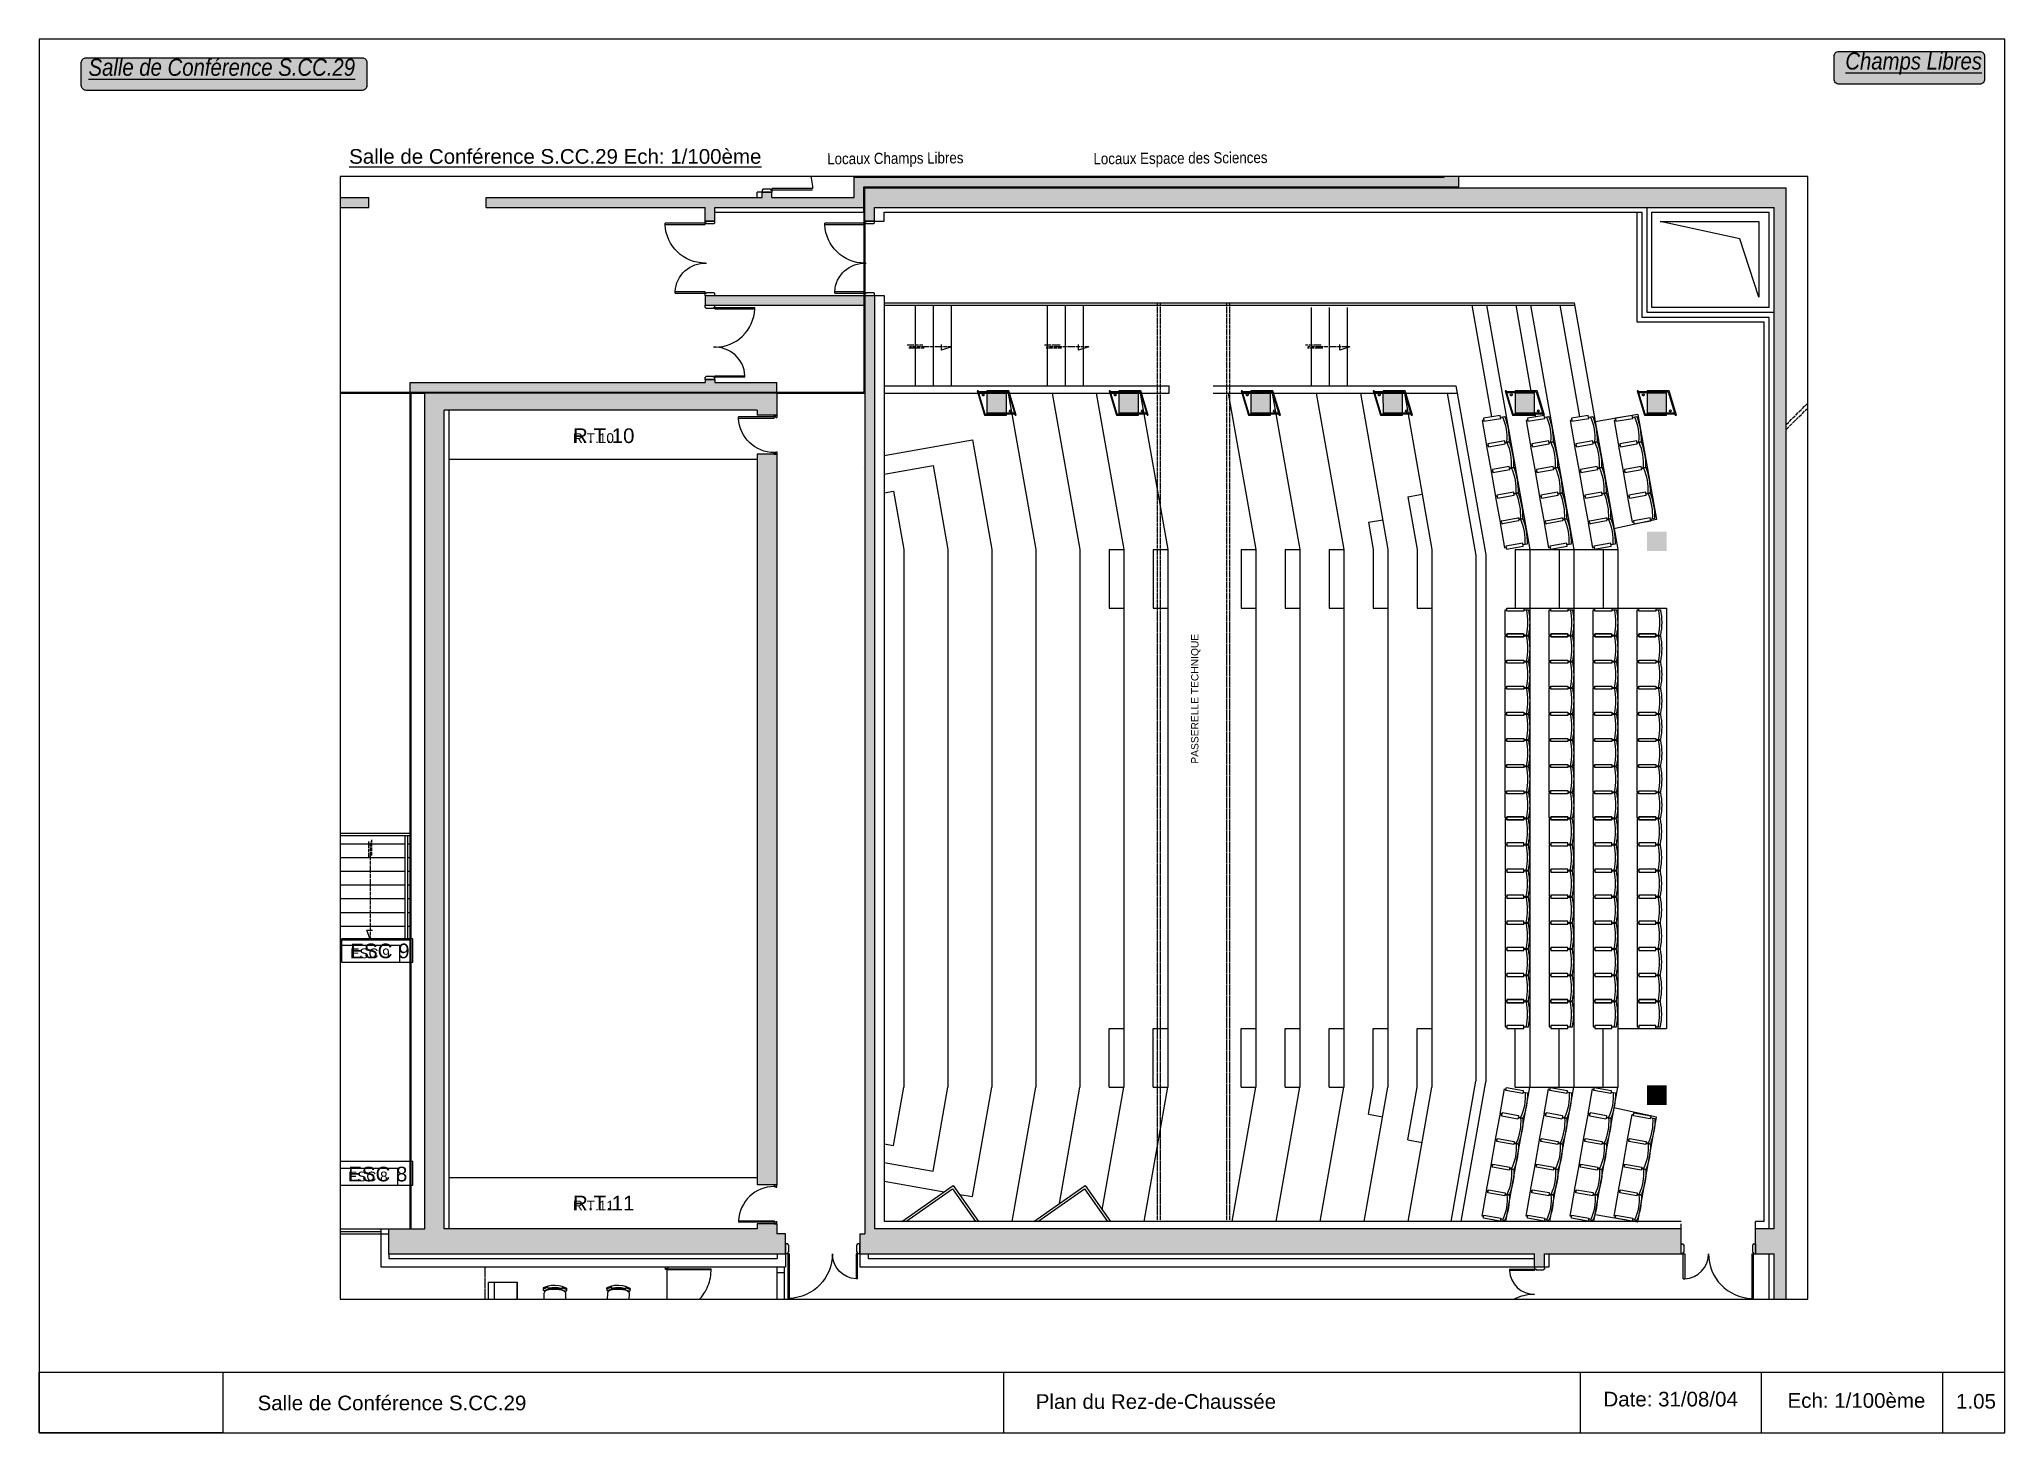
# Paper-space layout 'SCC-29' of a CAD drawing. Header units: millimetres. Extents: x 11 to 413, y 16 to 301.
# The model-space entities are those that its viewports show. They can reach past a viewport. Long polylines and large blocks are cut down to what shows.
import ezdxf
from ezdxf.enums import TextEntityAlignment as Align

# ---------------------------------------------------------------- set-up
doc = ezdxf.new("R2010")
doc.units = ezdxf.units.MM
doc.header["$LTSCALE"] = 0.3
doc.header["$MEASUREMENT"] = 0
doc.linetypes.add('ACAD_ISO02W100', pattern=[15, 12, -3])
doc.linetypes.add('ACAD_ISO04W100', pattern=[30, 24, -3, 0, -3])
doc.layers.get('0').update_dxf_attribs({"linetype": 'CONTINUOUS'})
for name, color, linetype in [('-CART', 225, 'CONTINUOUS'), ('-LEGENDE', 3, 'CONTINUOUS'), ('01-TREMIE-ESCAL-ASC', 4, 'CONTINUOUS'), ('01-TREMIE-GAINE', 4, 'CONTINUOUS'), ('02-MURS-MACONNERIE', 241, 'CONTINUOUS'), ('02-MURS-PORTEUR', 1, 'CONTINUOUS'), ('02-MURS-POTEAU', 6, 'CONTINUOUS'), ('04-CLOISONS', 2, 'CONTINUOUS'), ('05-MEN-EXT', 142, 'CONTINUOUS'), ('05-MEN-INT', 4, 'CONTINUOUS'), ('07-REVT.PIERRE', 21, 'CONTINUOUS'), ('08-EQUI-HANDI', 151, 'CONTINUOUS'), ('08-EQUI-MEUBLE', 8, 'CONTINUOUS'), ('08-EQUI-MEUBLE-PROJ-01', 11, 'CONTINUOUS'), ('08-EQUI-SANITAIRE', 121, 'CONTINUOUS'), ('10-ANN-NOMENCLATURE', 3, 'CONTINUOUS'), ('10-ANN-NOMPIECE', 3, 'CONTINUOUS'), ('10-ANN-NOMPIECE-CODE', 171, 'CONTINUOUS'), ('10-ANN-TEXTE-MEUBLE', 3, 'CONTINUOUS'), ('14-HACH-MURS', 253, 'CONTINUOUS'), ('14-HACH-POTEAU', 251, 'CONTINUOUS'), ('14-HACH-ZONE-CHAMPS-LIBRE', 123, 'CONTINUOUS')]:
    doc.layers.add(name, color=color, linetype=linetype)
doc.layers.add('-FEN', color=7, linetype='CONTINUOUS', plot=False)
doc.styles.add('NDP', font='ARIAL.TTF')
doc.styles.add('REPCOUP', font='ARIAL.TTF', dxfattribs={"width": 0.85, "height": 0.6})
doc.styles.add('TRAME', font='ARIAL.TTF')
picture_1 = doc.add_image_def('image1.jpg', size_in_pixel=(331, 109))

psp = doc.layouts.new('SCC-29')

# ---------------------------------------------------------------- texts
at = {"layer": '-LEGENDE', "char_height": 4.5, "width": 210.4361, "attachment_point": 1, "style": 'REPCOUP'}
for s, insert in [('{\\fArial|b0|i1|c0|p34;\\H0.7778x;\\LChamps Libres}', (380.55, 298.17)), ('{\\fArial|b0|i1|c0|p34;\\H0.7778x;\\LSalle de Conférence S.CC.29 }', (21.21, 296.89))]:
    psp.add_mtext(s, dxfattribs=dict(at, insert=insert))
at = {"layer": '-LEGENDE', "color": 3, "width": 210.4361, "attachment_point": 1, "style": 'TRAME'}
for s, insert, char_height in [('{\\LSalle de Conférence S.CC.29 Ech: 1/100ème}', (74.52, 278.4), 3), ('{\\H0.8571x;Date: 31/08/04}', (331.07, 24.22), 3.5), ('Ech: 1/100ème', (368.73, 23.94), 3), ('Salle de Conférence S.CC.29 ', (55.79, 23.43), 3), ('Plan du Rez-de-Chaussée ', (214.96, 23.73), 3), ('1.05', (403.2, 23.78), 3)]:
    psp.add_mtext(s, dxfattribs=dict(at, insert=insert, char_height=char_height))
at = {"layer": '14-HACH-ZONE-CHAMPS-LIBRE', "color": 3, "char_height": 2.295, "width": 284.0887, "attachment_point": 1, "rotation": 0.4396, "style": 'REPCOUP'}
for s, insert in [('Locaux Champs Libres', (172.29, 277.57)), ('Locaux Espace des Sciences', (226.75, 277.57))]:
    psp.add_mtext(s, dxfattribs=dict(at, insert=insert))

msp = doc.modelspace()

# ---------------------------------------------------------------- texts
at = {"layer": '10-ANN-NOMENCLATURE', "color": 171, "style": 'NDP'}
for s, p in [('R.T.11', (33280.5566, 51659.195)), ('R.T.10', (33283.1067, 51643.7077)), ('R.C.12', (33287.5614, 51638.7689)), ('R.C.11.E', (33289.8837, 51637.7365)), ('R.C.11.J', (33286.0821, 51637.0917)), ('R.C.11.D', (33290.0865, 51636.7312)), ('R.C.11.I', (33286.0908, 51636.1376)), ('R.C.11.C', (33290.0581, 51635.6713)), ('R.C.11.H', (33286.2388, 51635.0051))]:
    msp.add_text(s, height=0.3, rotation=189.3506, dxfattribs=at).set_placement(p)
at = {"layer": '10-ANN-NOMENCLATURE', "style": 'NDP'}
for s, p in [('ESC 8', (33285.1902, 51659.3557)), ('ESC 9', (33285.8878, 51654.8454))]:
    msp.add_text(s, height=0.3, rotation=189.3506, dxfattribs=at).set_placement(p)
msp.add_text('DGT.', height=0.3, rotation=189.3506, dxfattribs=at).set_placement((33287.1061, 51638.2646), align=Align.CENTER)
at = {"layer": '10-ANN-NOMPIECE', "style": 'NDP'}
for s, p in [('ESC 8', (33285.1902, 51659.3557)), ('ESC 9', (33285.8878, 51654.8454))]:
    msp.add_text(s, height=0.2, rotation=189.3506, dxfattribs=at).set_placement(p)
for s, p in [('DGT.', (33287.1061, 51638.2646)), ('SAN', (33285.001, 51634.1168))]:
    msp.add_text(s, height=0.2, rotation=189.3506, dxfattribs=at).set_placement(p, align=Align.CENTER)
at = {"layer": '10-ANN-NOMPIECE-CODE', "style": 'NDP'}
for s, p in [('R.T.11', (33280.5566, 51659.195)), ('R.T.10', (33283.1067, 51643.7077)), ('R.C.12', (33287.5614, 51638.7689)), ('R.C.11.E', (33289.0994, 51637.6188)), ('R.C.11.J', (33286.617, 51637.0952)), ('R.C.11.D', (33289.2771, 51636.54)), ('R.C.11.I', (33286.7603, 51636.2249)), ('R.C.11.C', (33289.4602, 51635.428)), ('R.C.11.H', (33286.9686, 51634.9603)), ('R.C.11.K', (33285.4222, 51634.4681))]:
    msp.add_text(s, height=0.2, rotation=189.3506, dxfattribs=at).set_placement(p)
at = {"layer": '10-ANN-TEXTE-MEUBLE', "insert": (33269.6875, 51646.7986), "char_height": 0.2, "width": 3.328707, "attachment_point": 5, "rotation": 279.35057, "style": 'NDP'}
msp.add_mtext('{\\H0.75x;PASSERELLE TECHNIQUE}', dxfattribs=at)

# ---------------------------------------------------------------- blocks, each defined once
blk = doc.blocks.new('AD')
for p, q in [((28, 38.3), (22, 38.3)), ((22, 38.3), (22, 3.3)), ((22, 3.3), (28, 3.3)), ((28, 3.3), (28, 38.3))]:
    blk.add_line(p, q)
blk = doc.blocks.new('AG')
blk.add_lwpolyline([(-28, 4.3), (-28, 37.3, -0.414214), (-27, 38.3), (-23, 38.3, -0.414214), (-22, 37.3), (-22, 4.3, -0.414214), (-23, 3.3), (-27, 3.3, -0.414214)], format="xyb", close=True)
blk = doc.blocks.new('5CP7')
for p, q in [((0.065, 0.73), (0.035, 0.73)), ((0.035, -0.03), (0.035, 0.73)), ((0.065, 0.73), (0.065, 0)), ((0.065, 0), (0, 0)), ((0, 0), (0, -0.05)), ((0.8, 0), (0.765, 0)), ((0.765, 0), (0.765, -0.03)), ((0.8, 0), (0.8, -0.05)), ((0, -0.05), (0.05, -0.05)), ((0.05, -0.03), (0.035, -0.03)), ((0.05, -0.03), (0.05, -0.05)), ((0.75, -0.03), (0.75, -0.05)), ((0.765, -0.03), (0.75, -0.03)), ((0.75, -0.05), (0.8, -0.05))]:
    blk.add_line(p, q)
for centre, radius, start, end in [((-0.035, 0), 0.83, 0, 0), ((0.035, 0.001), 0.73, 359.9516, 87.6447)]:
    blk.add_arc(centre, radius, start, end)
blk = doc.blocks.new('MVP86')
for p, q in [((0.045, -0.03), (0.045, 0.815)), ((0.075, 0.815), (0.045, 0.815)), ((0.045, -0.03), (0.045, 0.814)), ((0.075, 0), (0.075, 0.815)), ((1.475, 0.615), (1.445, 0.615)), ((1.445, 0), (1.445, 0.615)), ((1.475, 0.615), (1.475, -0.03)), ((0, -0.2), (0, 0)), ((0.075, 0), (0, 0)), ((1.52, 0), (1.445, 0)), ((1.52, 0), (1.52, -0.2)), ((0.045, -0.2), (0, -0.2)), ((0.06, -0.03), (0.045, -0.03)), ((0.045, -0.2), (0.045, -0.185)), ((0.06, -0.185), (0.045, -0.185)), ((0.06, -0.185), (0.06, -0.03)), ((1.46, -0.03), (1.46, -0.185)), ((1.475, -0.03), (1.46, -0.03)), ((1.475, -0.185), (1.46, -0.185)), ((1.475, -0.185), (1.475, -0.2)), ((1.52, -0.2), (1.475, -0.2))]:
    blk.add_line(p, q)
for centre, radius, start, end in [((0.045, 0.001), 0.815, 359.9612, 87.8904), ((1.475, 0), 0.615, 92.796, 182.796)]:
    blk.add_arc(centre, radius, start, end)
blk = doc.blocks.new('WC5')
for p, q in [((-0.198, 0.308), (-0.198, 0.02)), ((-0.198, 0.02), (0.198, 0.02)), ((-0.12, 0.308), (-0.12, 0.187)), ((-0.043, 0.096), (0.046, 0.096)), ((-0.043, 0.096), (0.047, 0.096)), ((0.047, 0.096), (-0.043, 0.096)), ((0, 0.02), (0, 0)), ((0.12, 0.187), (0.12, 0.308)), ((0.198, 0.02), (0.198, 0.308)), ((-0.198, -0.1), (0.198, -0.1)), ((-0.198, -0.1), (-0.198, -0.29)), ((-0.198, -0.29), (0.198, -0.29)), ((0, -0.29), (-0.198, -0.29)), ((0.198, -0.29), (0.198, -0.1))]:
    blk.add_line(p, q)
for centre, radius, start, end in [((0, 0.308), 0.198, 0, 180), ((0, 0.308), 0.12, 0, 180), ((0, 0.187), 0.12, 180, 0), ((0.001, 0.13), 0.0558, 322.1167, 217.8833)]:
    blk.add_arc(centre, radius, start, end)
blk = doc.blocks.new('G7D80D')
for points in [[(-4.5, 0), (-4.5, 83), (-8.5, 83), (-8.5, 0)], [(0, 0), (-4.5, 0), (-4.5, -4), (-6, -4), (-6, -7), (0, -7)], [(-92, 0), (-87.5, 0), (-87.5, -4), (-86, -4), (-86, -7), (-92, -7)]]:
    blk.add_lwpolyline(points, close=True)
blk.add_arc((-4.5, 0), 83, 90, 180)
blk = doc.blocks.new('7DP9')
for p, q in [((0.055, -0.03), (0.055, 0.93)), ((0.085, 0.93), (0.055, 0.93)), ((0.085, 0.93), (0.085, 0)), ((0, 0), (0, -0.1)), ((0.085, 0), (0, 0)), ((0.07, -0.1), (0, -0.1)), ((0.07, -0.03), (0.055, -0.03)), ((0.07, -0.03), (0.07, -0.1)), ((0.97, -0.03), (0.97, -0.1)), ((0.985, -0.03), (0.97, -0.03)), ((1.04, -0.1), (0.97, -0.1)), ((1.04, 0), (0.985, 0)), ((0.985, 0), (0.985, -0.03)), ((1.04, 0), (1.04, -0.1))]:
    blk.add_line(p, q)
for centre, radius, start, end in [((0.185, 0), 0.83, 0, 0), ((-0.005, -0.057), 0.992, 3.3237, 84.7979)]:
    blk.add_arc(centre, radius, start, end)
blk = doc.blocks.new('_PSV6352')
for points in [[(32, -26, 0.118413), (29.7, -16.3, 0.104635), (22.6, -7.6, 0.089658), (12.5, -2.1, 0.081339), (0, 0, 0.081339), (-12.5, -2.1, 0.089658), (-22.6, -7.6, 0.104635), (-29.7, -16.3, 0.118413), (-32, -26, 0.118413), (-29.7, -35.7, 0.104635), (-22.6, -44.4, 0.089658), (-12.5, -49.9, 0.081339), (0, -52, 0.081339), (12.5, -49.9, 0.089658), (22.6, -44.4, 0.104635), (29.7, -35.7, 0.118413)], [(29, -26, 0.118413), (27, -17.7, 0.104635), (20.7, -9.9, 0.089658), (11.6, -4.9, 0.081339), (0, -3, 0.081339), (-11.6, -4.9, 0.089658), (-20.7, -9.9, 0.104635), (-27, -17.7, 0.118413), (-29, -26, 0.118413), (-27, -34.3, 0.104635), (-20.7, -42.1, 0.089658), (-11.6, -47.1, 0.081339), (0, -49, 0.081339), (11.6, -47.1, 0.089658), (20.7, -42.1, 0.104635), (27, -34.3, 0.118413)]]:
    blk.add_lwpolyline(points, format="xyb", close=True)
for points in [[(29, -26.8, 0.091077), (22.6, -19.3, 0.089658), (12.5, -13.8, 0.081339), (0, -11.7, 0.081339), (-12.5, -13.8, 0.089658), (-22.6, -19.3, 0.091077), (-29, -26.8, 0.118413)], [(-16.2, -6.9, -1.173317), (-14.4, -12.7, 0.12742), (-20.5, -15.3, 0.12742)], [(16.2, -6.9, 1.173317), (14.4, -12.7, -0.12742), (20.5, -15.3)]]:
    blk.add_lwpolyline(points, format="xyb")
for centre, radius in [((-8.3, -8.7), 1.5), ((0, -17.3), 2.25), ((0, -17.3), 2), ((0, -6.9), 1.5), ((8.3, -8.7), 1.5)]:
    blk.add_circle(centre, radius)
blk = doc.blocks.new('MVP92')
for p, q in [((-0.538, 1.278), (-0.2, 1.278)), ((-0.538, 1.248), (-0.538, 1.278)), ((-0.2, 1.248), (-0.538, 1.248)), ((-0.2, 1.278), (-0.2, 1.323)), ((0, 1.323), (-0.2, 1.323)), ((-0.2, 1.278), (-0.17, 1.278)), ((-0.2, 1.248), (-0.2, 1.278)), ((-0.17, 1.278), (-0.17, 1.263)), ((-0.17, 1.263), (-0.015, 1.263)), ((-0.015, 1.278), (0, 1.278)), ((-0.015, 1.278), (-0.015, 1.263)), ((0, 1.278), (0, 1.323)), ((-1.03, 0.075), (-0.2, 0.075)), ((-0.17, 0.045), (-1.03, 0.045)), ((-0.2, 0.075), (-0.2, 0)), ((-0.2, 0), (0, 0)), ((-0.17, 0.06), (-0.015, 0.06)), ((-0.17, 0.06), (-0.17, 0.045)), ((-0.015, 0.06), (-0.015, 0.045)), ((-0.015, 0.045), (0, 0.045)), ((0, 0.045), (0, 0))]:
    blk.add_line(p, q)
for centre, radius, start, end in [((-0.2, 1.248), 0.338, 180, 270), ((-0.196, 0.076), 0.834, 90.294, 180.0502)]:
    blk.add_arc(centre, radius, start, end)
blk = doc.blocks.new('MVP95')
for p, q in [((0.045, -0.03), (0.045, 0.915)), ((0.075, 0.915), (0.045, 0.915)), ((0.075, 0), (0.075, 0.915)), ((1.475, 0.515), (1.445, 0.515)), ((1.445, 0), (1.445, 0.515)), ((1.475, 0.515), (1.475, -0.03)), ((0, -0.2), (0, 0)), ((0.075, 0), (0, 0)), ((0.045, -0.2), (0, -0.2)), ((0.06, -0.03), (0.045, -0.03)), ((0.045, -0.2), (0.045, -0.185)), ((0.06, -0.185), (0.045, -0.185)), ((0.06, -0.185), (0.06, -0.03)), ((1.52, 0), (1.445, 0)), ((1.46, -0.03), (1.46, -0.185)), ((1.475, -0.03), (1.46, -0.03)), ((1.475, -0.185), (1.46, -0.185)), ((1.475, -0.185), (1.475, -0.2)), ((1.52, -0.2), (1.475, -0.2)), ((1.52, 0), (1.52, -0.2))]:
    blk.add_line(p, q)
for centre, radius, start, end in [((0.045, 0), 0.915, 359.9692, 88.1212), ((1.475, 0.001), 0.515, 93.3395, 180.0973)]:
    blk.add_arc(centre, radius, start, end)
blk = doc.blocks.new('5DP18')
for p, q in [((0.035, -0.03), (0.035, 0.915)), ((0.035, 0.915), (0.065, 0.915)), ((0.065, 0), (0.065, 0.915)), ((1.835, 0), (1.835, 0.915)), ((1.865, 0.915), (1.835, 0.915)), ((1.865, -0.03), (1.865, 0.915)), ((0, -0.1), (0, 0)), ((0, 0), (0.065, 0)), ((1.9, 0), (1.835, 0)), ((1.9, -0.1), (1.9, 0)), ((0, -0.1), (0.05, -0.1)), ((0.035, -0.03), (0.05, -0.03)), ((0.05, -0.1), (0.05, -0.03)), ((1.85, -0.1), (1.85, -0.03)), ((1.865, -0.03), (1.85, -0.03)), ((1.9, -0.1), (1.85, -0.1))]:
    blk.add_line(p, q)
for centre, start, end in [((0.035, 0), 0, 88.1221), ((1.865, 0), 91.8779, 180)]:
    blk.add_arc(centre, 0.915, start, end)

# ---------------------------------------------------------------- hatches: boundary and pattern name
at = {"layer": '14-HACH-MURS', "ltscale": 10}
h = msp.add_hatch(color=256, dxfattribs=at)
h.paths.add_polyline_path([(33294.3403, 51655.0796), (33294.5376, 51655.1121), (33293.4285, 51661.8478), (33293.2608, 51661.8202), (33293.2022, 51662.1756), (33292.3537, 51662.0359), (33292.4366, 51661.5324), (33293.2555, 51661.6673)])
h.paths.add_polyline_path([(33287.3383, 51660.6947), (33288.3339, 51660.8586), (33288.2562, 51661.3612), (33287.2556, 51661.1964)])
h = msp.add_hatch(color=256, dxfattribs=at)
h.paths.add_polyline_path([(33277.7584, 51638.2252), (33277.9557, 51638.2577), (33278.0662, 51637.5865), (33259.4674, 51634.524), (33255.6179, 51657.9021), (33254.5254, 51657.7222), (33254.3037, 51659.1807), (33254.568, 51659.2382), (33254.7618, 51657.9638), (33262.1964, 51659.188), (33261.9307, 51660.8017), (33262.2244, 51660.8641), (33262.5249, 51659.0394), (33260.6988, 51658.7387), (33260.715, 51658.6401), (33260.5177, 51658.6076), (33260.5014, 51658.7062), (33255.8645, 51657.9427), (33256.1716, 51656.0781), (33256.5482, 51656.1401), (33256.6311, 51655.6366), (33256.2545, 51655.5746), (33259.6491, 51634.9593), (33277.8039, 51637.9487)])
h.paths.add_polyline_path([(33277.7087, 51639.7575), (33277.5114, 51639.725), (33274.4093, 51658.564), (33258.1309, 51655.8835), (33258.048, 51656.387), (33260.8085, 51656.8416), (33260.7646, 51657.1078), (33260.962, 51657.1403), (33261.0058, 51656.8741), (33274.6242, 51659.1165), (33274.6909, 51658.7117), (33274.5904, 51658.6952)], flags=17)
h.paths.add_polyline_path([(33277.7285, 51639.7608), (33280.9304, 51640.288), (33280.8979, 51640.4851), (33277.696, 51639.9579)])
h = msp.add_hatch(color=256, dxfattribs=at)
h.paths.add_polyline_path([(33279.1957, 51641.8061), (33280.4439, 51642.0116), (33280.4536, 51641.9524), (33280.6509, 51641.9849), (33280.6412, 51642.0441), (33286.5961, 51643.0244), (33286.5636, 51643.2218), (33279.1632, 51642.0034)])
h.paths.add_polyline_path([(33279.1599, 51642.0232), (33286.2643, 51643.193), (33283.4868, 51660.0605), (33284.2084, 51660.1793), (33284.1258, 51660.6811), (33276.124, 51659.3635), (33276.1907, 51658.9587), (33276.3665, 51658.9877), (33276.399, 51658.7903), (33276.7937, 51658.8553), (33276.7774, 51658.9539), (33283.0924, 51659.9938), (33285.8127, 51643.4734), (33279.4977, 51642.4335), (33279.4815, 51642.5322), (33279.0868, 51642.4672)])
h.paths.add_polyline_path([(33278.9568, 51643.2566), (33279.3515, 51643.3216), (33276.9237, 51658.0659), (33276.529, 51658.0009)], flags=17)
h = msp.add_hatch(color=256, dxfattribs=at)
h.paths.add_polyline_path([(33292.3547, 51631.9532), (33292.6507, 51632.0019), (33290.6913, 51643.9015), (33290.3953, 51643.8528), (33291.0094, 51640.123), (33288.0098, 51639.6292), (33288.0423, 51639.4321), (33291.0419, 51639.9257)])
h.paths.add_polyline_path([(33290.688, 51643.9214), (33290.392, 51643.8727), (33289.7096, 51648.0169), (33293.2421, 51648.5986), (33293.2746, 51648.4011), (33289.9395, 51647.852), (33290.4594, 51644.6946), (33290.5581, 51644.7108)])
h = msp.add_hatch(color=256, dxfattribs=at)
h.paths.add_polyline_path([(33317.4796, 51636.0903), (33317.2823, 51636.0578), (33318.0134, 51631.6176), (33313.0798, 51630.8053), (33312.3487, 51635.2455), (33312.102, 51635.2048), (33312.8332, 51630.7646), (33307.8996, 51629.9523), (33307.1685, 51634.3925), (33306.9218, 51634.3519), (33307.6529, 51629.9116), (33302.7194, 51629.0993), (33301.9882, 51633.5395), (33301.7415, 51633.4989), (33302.4727, 51629.0587), (33297.5391, 51628.2463), (33296.808, 51632.6865), (33296.5613, 51632.6459), (33297.2924, 51628.2057), (33293.3819, 51627.5617), (33293.0171, 51629.7767), (33292.7211, 51629.728), (33293.1346, 51627.217), (33318.2595, 51631.3541)])
h.paths.add_polyline_path([(33354.8863, 51637.3852), (33354.1064, 51642.1214), (33353.9091, 51642.0889), (33354.6402, 51637.6487), (33349.5093, 51636.8038), (33348.7782, 51641.244), (33348.5315, 51641.2034), (33349.2626, 51636.7632), (33344.3291, 51635.9508), (33343.5979, 51640.391), (33343.3513, 51640.3504), (33344.0824, 51635.9102), (33339.1488, 51635.0979), (33338.4177, 51639.5381), (33338.171, 51639.4974), (33338.9022, 51635.0572), (33333.9686, 51634.2449), (33333.2375, 51638.6851), (33332.9908, 51638.6444), (33333.7219, 51634.2042), (33328.7884, 51633.3919), (33328.0572, 51637.8321), (33327.8105, 51637.7915), (33328.5417, 51633.3512), (33323.6081, 51632.5389), (33322.877, 51636.9791), (33322.6303, 51636.9385), (33323.3614, 51632.4983), (33318.4279, 51631.6859), (33317.6967, 51636.1261), (33317.4994, 51636.0936), (33318.2793, 51631.3574)])
h.paths.add_polyline_path([(33376.0083, 51647.3889), (33376.0327, 51647.2409), (33376.1314, 51647.2572), (33377.1044, 51641.3477), (33368.1286, 51639.8697), (33367.5025, 51643.6724), (33367.5518, 51643.6805), (33367.5193, 51643.8778), (33367.47, 51643.8697), (33367.3975, 51644.31), (33367.1508, 51644.2693), (33367.882, 51639.8291), (33365.4152, 51639.4229), (33364.684, 51643.8631), (33364.4374, 51643.8225), (33365.1685, 51639.3823), (33360.2349, 51638.5699), (33359.5038, 51643.0102), (33359.2571, 51642.9695), (33359.9883, 51638.5293), (33355.0547, 51637.717), (33354.3236, 51642.1572), (33354.1262, 51642.1247), (33354.9061, 51637.3884), (33377.4492, 51641.1005), (33376.403, 51647.4539)])
h.paths.add_polyline_path([(33375.5206, 51647.2736), (33374.395, 51647.0882), (33369.1311, 51643.9405), (33369.0516, 51643.9274), (33369.0191, 51644.1248), (33369.0611, 51644.1317), (33374.3357, 51647.2858), (33375.4873, 51647.4754)])
h.paths.add_polyline_path([(33293.1346, 51627.217), (33286.1312, 51626.0638), (33276.9489, 51627.6187), (33267.5835, 51626.4718), (33266.0816, 51635.5929), (33278.0892, 51637.5701), (33278.021, 51637.9845), (33281.0255, 51638.4792), (33280.98, 51638.7556), (33281.1773, 51638.7881), (33281.2228, 51638.5117), (33285.6417, 51639.2393), (33285.6742, 51639.0421), (33280.1058, 51638.1253), (33280.1242, 51638.0138), (33279.9268, 51637.9813), (33279.9085, 51638.0928), (33278.2508, 51637.8199), (33278.319, 51637.4052), (33266.4101, 51635.4442), (33267.8328, 51626.8046), (33276.9558, 51627.9218), (33286.1319, 51626.368), (33293.0858, 51627.513)])
msp.add_hatch(color=256, dxfattribs=at).paths.add_polyline_path([(33281.716, 51627.1157), (33281.9245, 51627.0804), (33280.3392, 51636.708), (33280.1418, 51636.6755)])
at = {"layer": '14-HACH-POTEAU', "ltscale": 10}
for points in [[(33259.2955, 51653.1038), (33258.9008, 51653.0388), (33258.8359, 51653.4334), (33259.2305, 51653.4984)], [(33289.325, 51652.8146), (33288.8316, 51652.7334), (33288.9129, 51652.24), (33289.4062, 51652.3213)]]:
    msp.add_hatch(color=256, dxfattribs=at).paths.add_polyline_path(points)
h = msp.add_hatch(color=256, dxfattribs=at)
h.paths.add_polyline_path([(33261.5314, 51639.5259), (33261.1367, 51639.4609), (33261.2017, 51639.0662), (33261.5964, 51639.1312)])
h.paths.add_polyline_path([(33264.1956, 51639.9645), (33263.8009, 51639.8996), (33263.8659, 51639.5049), (33264.2605, 51639.5699)])
h.paths.add_polyline_path([(33266.8597, 51640.4032), (33266.465, 51640.3382), (33266.53, 51639.9436), (33266.9247, 51640.0085)])
h.paths.add_polyline_path([(33269.5238, 51640.8419), (33269.1291, 51640.7769), (33269.1941, 51640.3822), (33269.5888, 51640.4472)])
h.paths.add_polyline_path([(33272.1879, 51641.2806), (33271.7932, 51641.2156), (33271.8582, 51640.8209), (33272.2529, 51640.8859)])
h.paths.add_polyline_path([(33274.852, 51641.7193), (33274.4574, 51641.6543), (33274.5224, 51641.2596), (33274.917, 51641.3246)])
h.paths.add_polyline_path([(33261.0713, 51642.3203), (33260.6766, 51642.2553), (33260.7416, 51641.8606), (33261.1363, 51641.9256)])

# ---------------------------------------------------------------- linework, layer by layer
at = {"layer": '01-TREMIE-ESCAL-ASC'}
for p, q in [((33261.9299, 51660.8062), (33260.9926, 51666.4985)), ((33262.0529, 51660.8288), (33261.1159, 51666.5188)), ((33262.1018, 51660.8392), (33261.1653, 51666.527)), ((33261.623, 51662.6701), (33254.2312, 51661.4529)), ((33261.675, 51662.3543), (33254.2793, 51661.1366)), ((33257.9055, 51661.897), (33258.0193, 51661.9158)), ((33258.0115, 51661.7068), (33257.9055, 51661.897)), ((33261.8375, 51661.3676), (33254.4297, 51660.1478)), ((33261.8895, 51661.0519), (33254.4778, 51659.8315)), ((33287.891, 51657.9332), (33287.4339, 51660.7087)), ((33287.9484, 51657.892), (33287.4833, 51660.7168)), ((33260.5188, 51660.5019), (33254.5259, 51659.5151)), ((33258.1819, 51660.2184), (33258.2957, 51660.2371)), ((33258.2879, 51660.0281), (33258.1819, 51660.2184)), ((33285.3244, 51660.1079), (33285.2835, 51660.3563)), ((33287.4746, 51660.462), (33285.3244, 51660.1079)), ((33285.3656, 51660.1654), (33285.3328, 51660.3645)), ((33287.4664, 51660.5113), (33285.3656, 51660.1654)), ((33285.4149, 51660.1735), (33285.3822, 51660.3726)), ((33287.4583, 51660.5607), (33285.4068, 51660.2228)), ((33285.711, 51660.2223), (33285.7028, 51660.2716)), ((33286.007, 51660.271), (33285.9988, 51660.3203)), ((33286.275, 51658.6429), (33286.0151, 51660.2217)), ((33286.303, 51660.3197), (33286.2949, 51660.3691)), ((33286.5711, 51658.6917), (33286.3111, 51660.2704)), ((33286.599, 51660.3685), (33286.5909, 51660.4178)), ((33286.8671, 51658.7404), (33286.6071, 51660.3191)), ((33286.895, 51660.4172), (33286.8869, 51660.4666)), ((33287.1631, 51658.7891), (33286.9031, 51660.3679)), ((33287.191, 51660.466), (33287.1829, 51660.5153)), ((33287.4591, 51658.8379), (33287.1991, 51660.4166)), ((33285.683, 51658.5454), (33285.4231, 51660.1242)), ((33285.979, 51658.5942), (33285.7191, 51660.1729)), ((33285.5159, 51659.3287), (33285.7062, 51659.4347)), ((33285.7062, 51659.4347), (33285.7249, 51659.321)), ((33287.7345, 51658.8832), (33285.5843, 51658.5292)), ((33287.7426, 51658.8339), (33285.6418, 51658.488)), ((33287.7508, 51658.7846), (33285.6993, 51658.4468)), ((33286.5873, 51658.593), (33286.5792, 51658.6423)), ((33286.8833, 51658.6417), (33286.8752, 51658.6911)), ((33287.1793, 51658.6905), (33287.1712, 51658.7398)), ((33287.4754, 51658.7392), (33287.4672, 51658.7886)), ((33285.7489, 51657.5298), (33285.5843, 51658.5292)), ((33285.7901, 51657.5872), (33285.6418, 51658.488)), ((33285.6993, 51658.4468), (33285.6911, 51658.4961)), ((33285.8313, 51657.6447), (33285.6993, 51658.4468)), ((33285.9953, 51658.4955), (33285.9872, 51658.5448)), ((33286.2913, 51658.5443), (33286.2832, 51658.5936)), ((33285.7489, 51657.5298), (33287.9484, 51657.892)), ((33285.7901, 51657.5872), (33287.891, 51657.9332)), ((33285.8107, 51657.6413), (33287.8828, 51657.9825)), ((33287.0029, 51657.7869), (33286.9948, 51657.8363)), ((33287.2989, 51657.8357), (33287.2908, 51657.885)), ((33287.5949, 51657.8844), (33287.5868, 51657.9338)), ((33288.058, 51655.0723), (33287.6031, 51657.8351)), ((33287.891, 51657.9332), (33287.8828, 51657.9825)), ((33288.354, 51655.121), (33287.8991, 51657.8838)), ((33285.8189, 51657.592), (33285.8107, 51657.6413)), ((33286.2819, 51654.7798), (33285.827, 51657.5426)), ((33286.1149, 51657.6407), (33286.1068, 51657.69)), ((33286.5779, 51654.8286), (33286.123, 51657.5914)), ((33286.4109, 51657.6895), (33286.4028, 51657.7388)), ((33286.8739, 51654.8773), (33286.419, 51657.6401)), ((33286.7069, 51657.7382), (33286.6988, 51657.7875)), ((33287.17, 51654.9261), (33286.715, 51657.6889)), ((33287.466, 51654.9748), (33287.011, 51657.7376)), ((33287.762, 51655.0235), (33287.3071, 51657.7863)), ((33287.9363, 51656.3964), (33287.9176, 51656.5102)), ((33288.1266, 51656.5024), (33287.9363, 51656.3964)), ((33288.4034, 51655.1292), (33286.2038, 51654.767)), ((33288.3621, 51655.0717), (33286.2613, 51654.7258)), ((33288.3703, 51655.0224), (33286.2982, 51654.6812)), ((33288.0743, 51654.9736), (33288.0661, 51655.023)), ((33288.7408, 51652.7721), (33288.3621, 51655.0717)), ((33288.7983, 51652.7309), (33288.4034, 51655.1292)), ((33286.5906, 51652.418), (33286.2038, 51654.767)), ((33286.64, 51652.4262), (33286.2613, 51654.7258)), ((33286.2982, 51654.6812), (33286.29, 51654.7305)), ((33286.6893, 51652.4343), (33286.3188, 51654.6846)), ((33286.5942, 51654.7299), (33286.5861, 51654.7792)), ((33286.8902, 51654.7787), (33286.8821, 51654.828)), ((33287.1862, 51654.8274), (33287.1781, 51654.8767)), ((33287.4822, 51654.8761), (33287.4741, 51654.9255)), ((33287.7782, 51654.9249), (33287.7701, 51654.9742)), ((33284.7427, 51654.2796), (33286.2434, 51654.5267)), ((33284.8869, 51654.0196), (33286.2889, 51654.2504)), ((33285.6485, 51654.221), (33285.5347, 51654.2023)), ((33285.5424, 51654.4113), (33285.6485, 51654.221)), ((33286.2927, 51654.5348), (33286.3421, 51654.5429)), ((33286.3382, 51654.2585), (33286.3876, 51654.2667)), ((33284.7882, 51654.0033), (33284.8376, 51654.0114)), ((33284.9324, 51653.7433), (33286.3344, 51653.9741)), ((33286.3837, 51653.9823), (33286.4331, 51653.9904)), ((33284.8337, 51653.727), (33284.8831, 51653.7351)), ((33284.8792, 51653.4507), (33284.9286, 51653.4589)), ((33284.9779, 51653.467), (33286.3799, 51653.6978)), ((33285.0234, 51653.1907), (33286.4254, 51653.4216)), ((33286.4292, 51653.706), (33286.4786, 51653.7141)), ((33286.4747, 51653.4297), (33286.5241, 51653.4378)), ((33284.9247, 51653.1745), (33284.9741, 51653.1826)), ((33285.0689, 51652.9144), (33286.4709, 51653.1453)), ((33286.5202, 51653.1534), (33286.5695, 51653.1615)), ((33284.9702, 51652.8982), (33285.0195, 51652.9063)), ((33285.0157, 51652.6219), (33285.065, 51652.63)), ((33285.1144, 51652.6382), (33286.5164, 51652.869)), ((33285.1599, 51652.3619), (33286.5619, 51652.5927)), ((33286.5657, 51652.8771), (33286.615, 51652.8853)), ((33286.6112, 51652.6009), (33286.6605, 51652.609)), ((33285.0612, 51652.3456), (33285.1105, 51652.3538)), ((33276.0218, 51641.3545), (33276.2898, 51639.7264)), ((33276.3868, 51641.4146), (33276.6549, 51639.7865)), ((33273.7227, 51640.9759), (33273.9908, 51639.3478)), ((33275.6567, 51641.2944), (33275.9248, 51639.6663)), ((33272.9925, 51640.8557), (33273.2606, 51639.2276)), ((33273.3576, 51640.9158), (33273.6257, 51639.2877)), ((33275.7867, 51640.505), (33275.9769, 51640.611)), ((33275.9769, 51640.611), (33275.9956, 51640.4973)), ((33273.0191, 51640.0493), (33273.2094, 51640.1553)), ((33273.2094, 51640.1553), (33273.2281, 51640.0415)), ((33267.6643, 51639.9783), (33267.9243, 51638.3996)), ((33268.0294, 51640.0384), (33268.2893, 51638.4597)), ((33268.3945, 51640.0985), (33268.6544, 51638.5198)), ((33267.7451, 51639.1808), (33267.9354, 51639.2869)), ((33267.9354, 51639.2869), (33267.9541, 51639.1731))]:
    msp.add_line(p, q, dxfattribs=at)
at = {"layer": '01-TREMIE-ESCAL-ASC', "linetype": 'ACAD_ISO04W100'}
for p, q in [((33258.0115, 51661.7068), (33257.7266, 51663.4371)), ((33262.2244, 51660.8641), (33254.274, 51659.1758)), ((33258.1566, 51660.6408), (33258.1058, 51660.9498)), ((33258.2879, 51660.0281), (33258.1372, 51660.9438)), ((33258.2114, 51660.6777), (33258.1593, 51660.9939)), ((33285.5159, 51659.3287), (33287.5646, 51659.666)), ((33287.2616, 51659.6465), (33287.5706, 51659.6974)), ((33287.2985, 51659.5918), (33287.6147, 51659.6439)), ((33286.344, 51656.2393), (33286.0278, 51656.1873)), ((33288.1266, 51656.5024), (33286.0779, 51656.1651)), ((33286.3809, 51656.1846), (33286.0719, 51656.1337)), ((33285.5424, 51654.4113), (33285.8685, 51652.4308)), ((33285.7943, 51652.6969), (33285.8464, 51652.3807)), ((33285.849, 51652.7338), (33285.8999, 51652.4248)), ((33275.7867, 51640.505), (33276.6364, 51640.6449)), ((33276.3334, 51640.6254), (33276.6423, 51640.6763)), ((33276.3702, 51640.5707), (33276.6864, 51640.6227)), ((33273.0191, 51640.0493), (33273.8688, 51640.1892)), ((33273.5658, 51640.1697), (33273.8748, 51640.2206)), ((33273.6027, 51640.115), (33273.9189, 51640.167)), ((33267.7451, 51639.1808), (33268.5948, 51639.3208)), ((33268.2918, 51639.3013), (33268.6008, 51639.3521)), ((33268.3287, 51639.2465), (33268.6449, 51639.2986))]:
    msp.add_line(p, q, dxfattribs=at)
at = {"layer": '01-TREMIE-ESCAL-ASC'}
for points in [[(33285.1393, 51652.1791), (33284.7921, 51654.2877)], [(33284.8414, 51654.2958), (33285.1886, 51652.1872)]]:
    msp.add_lwpolyline(points, dxfattribs=at)
at = {"layer": '01-TREMIE-GAINE'}
msp.add_lwpolyline([(33261.899, 51635.6224), (33259.9119, 51635.2952), (33259.6607, 51636.8209), (33260.2381, 51635.7078)], close=True, dxfattribs=at)
at = {"layer": '02-MURS-MACONNERIE'}
for p, q in [((33257.6898, 51638.0419), (33254.6932, 51657.7498)), ((33257.8567, 51638.2746), (33254.8905, 51657.7823)), ((33266.5581, 51635.4686), (33267.9564, 51626.9769)), ((33266.7555, 51635.5011), (33268.1212, 51627.2068))]:
    msp.add_line(p, q, dxfattribs=at)
at = {"layer": '02-MURS-MACONNERIE', "color": 4, "linetype": 'ACAD_ISO04W100'}
for p, q in [((33258.6644, 51639.4006), (33257.0948, 51637.2123)), ((33258.6806, 51639.302), (33257.111, 51637.1136))]:
    msp.add_line(p, q, dxfattribs=at)
at = {"layer": '02-MURS-PORTEUR', "color": 8, "linetype": 'ACAD_ISO02W100'}
for p, q in [((33280.6602, 51669.6357), (33282.1434, 51660.6281)), ((33275.5224, 51663.1908), (33262.2024, 51660.9975)), ((33275.8343, 51661.2963), (33262.5144, 51659.103))]:
    msp.add_line(p, q, dxfattribs=at)
at = {"layer": '02-MURS-PORTEUR'}
for p, q in [((33288.2562, 51661.3612), (33287.2556, 51661.1964)), ((33287.2556, 51661.1964), (33287.3383, 51660.6947)), ((33288.2559, 51661.3629), (33288.3339, 51660.8586)), ((33261.9299, 51660.8062), (33262.1964, 51659.188)), ((33261.9307, 51660.8017), (33262.2244, 51660.8641)), ((33262.2244, 51660.8641), (33262.5249, 51659.0394)), ((33284.1258, 51660.6811), (33276.124, 51659.3635)), ((33284.1258, 51660.6811), (33284.2084, 51660.1793)), ((33288.3339, 51660.8586), (33287.3383, 51660.6947)), ((33276.7774, 51658.9539), (33283.0924, 51659.9938)), ((33283.0924, 51659.9938), (33285.8127, 51643.4734)), ((33284.2084, 51660.1793), (33283.4868, 51660.0605)), ((33283.4868, 51660.0605), (33286.2643, 51643.193)), ((33262.1964, 51659.188), (33254.7618, 51657.9638)), ((33262.5249, 51659.0394), (33260.6988, 51658.7387)), ((33274.6242, 51659.1165), (33261.0058, 51656.8741)), ((33274.6909, 51658.7117), (33274.6242, 51659.1165)), ((33276.124, 51659.3635), (33276.1907, 51658.9587)), ((33260.5014, 51658.7062), (33255.8645, 51657.9427)), ((33260.5014, 51658.7062), (33260.5177, 51658.6076)), ((33260.715, 51658.6401), (33260.5177, 51658.6076)), ((33260.5177, 51658.6076), (33260.715, 51658.6401)), ((33260.6988, 51658.7387), (33260.715, 51658.6401)), ((33274.6909, 51658.7117), (33274.5904, 51658.6952)), ((33277.7087, 51639.7575), (33274.5904, 51658.6952)), ((33276.1907, 51658.9587), (33276.3665, 51658.9877)), ((33276.399, 51658.7903), (33276.3665, 51658.9877)), ((33276.399, 51658.7903), (33276.7937, 51658.8553)), ((33276.7937, 51658.8553), (33276.7774, 51658.9539)), ((33258.1309, 51655.8835), (33274.4093, 51658.564)), ((33277.5114, 51639.725), (33274.4093, 51658.564)), ((33255.6179, 51657.9021), (33254.5254, 51657.7222)), ((33255.6179, 51657.9021), (33259.4674, 51634.524)), ((33255.8645, 51657.9427), (33256.1716, 51656.0781)), ((33276.529, 51658.0009), (33276.9237, 51658.0659)), ((33278.9568, 51643.2566), (33276.529, 51658.0009)), ((33279.3515, 51643.3216), (33276.9237, 51658.0659)), ((33260.962, 51657.1403), (33260.7646, 51657.1078)), ((33260.7646, 51657.1078), (33260.8085, 51656.8416)), ((33260.962, 51657.1403), (33261.0058, 51656.8741)), ((33260.8085, 51656.8416), (33258.048, 51656.387)), ((33258.048, 51656.387), (33258.1309, 51655.8835)), ((33256.5482, 51656.1401), (33256.1716, 51656.0781)), ((33256.5482, 51656.1401), (33256.6311, 51655.6366)), ((33256.2545, 51655.5746), (33256.6311, 51655.6366)), ((33256.2545, 51655.5746), (33259.6491, 51634.9593)), ((33279.4977, 51642.4335), (33285.8127, 51643.4734)), ((33277.1526, 51643.264), (33277.1526, 51643.264)), ((33278.9568, 51643.2566), (33279.3515, 51643.3216)), ((33279.1599, 51642.0232), (33286.2643, 51643.193)), ((33286.5636, 51643.2218), (33279.1632, 51642.0034)), ((33286.5961, 51643.0244), (33280.6412, 51642.0441)), ((33286.5635, 51643.222), (33286.596, 51643.0249)), ((33279.0868, 51642.4672), (33279.4815, 51642.5322)), ((33279.4977, 51642.4335), (33279.4815, 51642.5322)), ((33279.1599, 51642.0232), (33279.0868, 51642.4672)), ((33279.1632, 51642.0034), (33279.1956, 51641.8063)), ((33280.4439, 51642.0116), (33279.1957, 51641.8061)), ((33280.4536, 51641.9524), (33280.4439, 51642.0116)), ((33280.6509, 51641.9849), (33280.4536, 51641.9524)), ((33280.6509, 51641.9849), (33280.6412, 51642.0441)), ((33280.8979, 51640.4851), (33277.6763, 51639.9547)), ((33280.9304, 51640.2879), (33277.7087, 51639.7575)), ((33280.9304, 51640.2879), (33280.8979, 51640.4851)), ((33291.0094, 51640.123), (33288.0098, 51639.6292)), ((33277.7087, 51639.7575), (33277.5114, 51639.725)), ((33291.0419, 51639.9257), (33288.0423, 51639.432)), ((33288.0098, 51639.6292), (33288.0423, 51639.4321)), ((33285.6742, 51639.0421), (33280.1058, 51638.1253)), ((33285.6417, 51639.2393), (33281.2228, 51638.5117)), ((33285.6417, 51639.2393), (33285.6742, 51639.0419)), ((33281.1773, 51638.7881), (33280.98, 51638.7556)), ((33280.98, 51638.7556), (33281.0255, 51638.4792)), ((33281.1773, 51638.7881), (33281.2228, 51638.5117)), ((33277.9557, 51638.2577), (33277.7584, 51638.2252)), ((33277.7584, 51638.2252), (33277.8039, 51637.9487)), ((33277.9557, 51638.2577), (33278.0662, 51637.5865)), ((33281.0255, 51638.4792), (33278.021, 51637.9845)), ((33280.1058, 51638.1253), (33280.1242, 51638.0138)), ((33277.8039, 51637.9487), (33259.6491, 51634.9593)), ((33278.0209, 51637.9845), (33278.0892, 51637.5701)), ((33279.9085, 51638.0928), (33278.2508, 51637.8199)), ((33278.2508, 51637.8199), (33278.319, 51637.4052)), ((33279.9085, 51638.0928), (33279.9268, 51637.9813)), ((33278.0662, 51637.5865), (33259.4674, 51634.524)), ((33278.0892, 51637.5701), (33266.0816, 51635.5929)), ((33278.319, 51637.4052), (33266.4101, 51635.4442)), ((33280.1418, 51636.6755), (33281.716, 51627.1157)), ((33280.3392, 51636.708), (33281.9245, 51627.0804)), ((33266.0816, 51635.5929), (33267.5835, 51626.4718)), ((33266.4101, 51635.4442), (33267.8328, 51626.8046))]:
    msp.add_line(p, q, dxfattribs=at)
at = {"layer": '02-MURS-PORTEUR', "color": 4}
for p, q in [((33283.1643, 51658.9415), (33276.948, 51657.9179)), ((33273.8857, 51658.3258), (33272.9663, 51657.427)), ((33273.7997, 51658.3117), (33272.9671, 51657.4977)), ((33271.2216, 51657.8872), (33270.3021, 51656.9883)), ((33271.1356, 51657.873), (33270.3029, 51657.059)), ((33271.6554, 51657.9586), (33271.6238, 51655.1699)), ((33272.9663, 51657.427), (33272.3369, 51658.0708)), ((33272.9671, 51657.4977), (33272.3971, 51658.0807)), ((33268.9913, 51657.5199), (33268.9596, 51654.7312)), ((33270.3021, 51656.9883), (33269.6728, 51657.6321)), ((33270.3029, 51657.059), (33269.733, 51657.642)), ((33269.8765, 51657.4237), (33269.8477, 51654.8774)), ((33270.7631, 51657.439), (33270.7357, 51655.0237)), ((33272.5376, 51657.5892), (33272.5118, 51655.3161)), ((33272.8108, 51657.5861), (33272.5376, 51657.5892)), ((33274.3706, 51657.5684), (33273.1253, 51657.5825)), ((33266.3271, 51657.0812), (33266.2955, 51654.2925)), ((33267.2152, 51657.2275), (33267.1836, 51654.4388)), ((33273.4196, 51657.2034), (33273.3998, 51655.4623)), ((33274.4326, 51657.192), (33273.4196, 51657.2034)), ((33263.663, 51656.6425), (33263.6314, 51653.8538)), ((33264.551, 51656.7888), (33264.5194, 51654.0001)), ((33265.4391, 51656.935), (33265.4075, 51654.1463)), ((33274.3016, 51656.8177), (33274.2879, 51655.6086)), ((33274.4945, 51656.8155), (33274.3016, 51656.8177)), ((33261.6896, 51656.3176), (33261.658, 51653.5289)), ((33262.5965, 51656.4669), (33262.5636, 51653.568)), ((33262.7969, 51656.4999), (33262.7638, 51653.5833)), ((33259.0256, 51655.8952), (33259.0009, 51653.7092)), ((33259.0256, 51655.8952), (33259.9119, 51655.8852)), ((33259.9135, 51656.0251), (33259.8819, 51653.2364)), ((33260.8015, 51656.1714), (33260.7699, 51653.3827)), ((33275.1871, 51644.6085), (33273.3998, 51655.4623)), ((33276.0751, 51644.7547), (33274.2879, 51655.6086)), ((33263.9398, 51654.9972), (33263.6444, 51655.0006)), ((33263.9398, 51654.9972), (33263.9274, 51653.9026)), ((33272.5229, 51644.1698), (33270.7357, 51655.0237)), ((33273.411, 51644.3161), (33271.6238, 51655.1699)), ((33274.299, 51644.4623), (33272.5118, 51655.3161)), ((33264.8218, 51654.6115), (33264.5264, 51654.6148)), ((33264.8218, 51654.6115), (33264.8154, 51654.0488)), ((33269.2557, 51654.78), (33268.9596, 51654.7312)), ((33270.7469, 51643.8774), (33268.9596, 51654.7312)), ((33269.2557, 51654.78), (33269.4509, 51653.5943)), ((33270.1437, 51654.9262), (33269.8477, 51654.8774)), ((33271.6349, 51644.0236), (33269.8477, 51654.8774)), ((33270.1437, 51654.9262), (33270.3389, 51653.7405)), ((33265.7035, 51654.195), (33265.4075, 51654.1463)), ((33265.7035, 51654.195), (33265.8987, 51653.0094)), ((33266.5915, 51654.3413), (33266.2955, 51654.2925)), ((33268.0827, 51643.4387), (33266.2955, 51654.2925)), ((33266.5915, 51654.3413), (33266.7868, 51653.1556)), ((33267.4796, 51654.4875), (33267.1836, 51654.4388)), ((33268.9708, 51643.5849), (33267.1836, 51654.4388)), ((33267.4796, 51654.4875), (33267.6748, 51653.3018)), ((33265.4186, 51643), (33263.6314, 51653.8538)), ((33263.9274, 51653.9026), (33264.1226, 51652.7169)), ((33266.3067, 51643.1462), (33264.5194, 51654.0001)), ((33264.8154, 51654.0488), (33265.0107, 51652.8631)), ((33267.1947, 51643.2925), (33265.4075, 51654.1463)), ((33259.0009, 51653.7092), (33259.8877, 51653.6668)), ((33261.954, 51653.5776), (33259.8819, 51653.2364)), ((33262.5571, 51642.5288), (33260.7699, 51653.3827)), ((33261.0659, 51653.4314), (33261.2612, 51652.2457)), ((33263.4452, 51642.6751), (33261.658, 51653.5289)), ((33261.954, 51653.5776), (33262.1492, 51652.3919)), ((33264.3156, 51642.9284), (33262.5636, 51653.568)), ((33264.5101, 51642.9781), (33262.7638, 51653.5833)), ((33269.4509, 51653.5943), (33269.1549, 51653.5455)), ((33270.3389, 51653.7405), (33270.0429, 51653.6917)), ((33261.6691, 51642.3826), (33259.8819, 51653.2364)), ((33260.1779, 51653.2852), (33260.3731, 51652.0995)), ((33265.8987, 51653.0094), (33265.6027, 51652.9606)), ((33266.7868, 51653.1556), (33266.4908, 51653.1068)), ((33267.6748, 51653.3018), (33267.3788, 51653.2531)), ((33264.1226, 51652.7169), (33263.8266, 51652.6682)), ((33265.0107, 51652.8631), (33264.7147, 51652.8144)), ((33260.0771, 51652.0508), (33259.0904, 51651.8883)), ((33260.4872, 51643.4058), (33259.0904, 51651.8883)), ((33270.8476, 51645.1118), (33270.5516, 51645.0631)), ((33271.0429, 51643.9261), (33270.8476, 51645.1118)), ((33271.7357, 51645.258), (33271.4397, 51645.2093)), ((33271.9309, 51644.0723), (33271.7357, 51645.258)), ((33268.1835, 51644.6731), (33267.8875, 51644.6244)), ((33268.3788, 51643.4874), (33268.1835, 51644.6731)), ((33269.0716, 51644.8193), (33268.7755, 51644.7706)), ((33269.2668, 51643.6337), (33269.0716, 51644.8193)), ((33275.764, 51642.9657), (33275.1871, 51644.6085)), ((33276.4758, 51643.6138), (33276.0751, 51644.7547)), ((33265.5194, 51644.2344), (33265.2234, 51644.1857)), ((33265.7146, 51643.0488), (33265.5194, 51644.2344)), ((33266.4074, 51644.3807), (33266.1114, 51644.3319)), ((33266.6027, 51643.195), (33266.4074, 51644.3807)), ((33267.2955, 51644.5269), (33266.9995, 51644.4782)), ((33267.4907, 51643.3412), (33267.2955, 51644.5269)), ((33273.5984, 51641.1075), (33272.5229, 51644.1698)), ((33274.4864, 51641.2537), (33273.411, 51644.3161)), ((33275.0522, 51642.3175), (33274.299, 51644.4623)), ((33285.5516, 51644.4438), (33279.3353, 51643.4202)), ((33263.546, 51643.9095), (33261.4739, 51643.5683)), ((33262.8532, 51642.5776), (33262.6579, 51643.7633)), ((33263.7412, 51642.7238), (33263.546, 51643.9095)), ((33271.0429, 51643.9261), (33270.7469, 51643.8774)), ((33271.8223, 51640.815), (33270.7469, 51643.8774)), ((33271.9309, 51644.0723), (33271.6349, 51644.0236)), ((33272.7104, 51640.9612), (33271.6349, 51644.0236)), ((33290.392, 51643.8727), (33286.2643, 51643.193)), ((33290.3953, 51643.8528), (33286.5636, 51643.2218)), ((33261.4739, 51643.5683), (33260.4872, 51643.4058)), ((33261.9651, 51642.4313), (33261.7699, 51643.617)), ((33267.4907, 51643.3412), (33267.1947, 51643.2925)), ((33268.3788, 51643.4874), (33268.0827, 51643.4387)), ((33269.1582, 51640.3763), (33268.0827, 51643.4387)), ((33269.2668, 51643.6337), (33268.9708, 51643.5849)), ((33270.0462, 51640.5226), (33268.9708, 51643.5849)), ((33276.6578, 51643.6778), (33276.4758, 51643.6138)), ((33265.628, 51639.795), (33264.5101, 51642.9781)), ((33266.4941, 51639.9376), (33265.4186, 51643)), ((33266.0774, 51642.0159), (33265.7146, 51643.0488)), ((33267.3821, 51640.0839), (33266.3067, 51643.1462)), ((33266.7891, 51642.6641), (33266.6027, 51643.195)), ((33268.2702, 51640.2301), (33267.1947, 51643.2925)), ((33276.7198, 51643.3013), (33275.764, 51642.9657)), ((33263.7412, 51642.7238), (33261.6691, 51642.3826)), ((33264.2382, 51637.7419), (33262.5571, 51642.5288)), ((33265.1263, 51637.8882), (33263.4452, 51642.6751)), ((33265.4276, 51639.762), (33264.3156, 51642.9284)), ((33266.7891, 51642.6641), (33266.5104, 51642.5662)), ((33276.7818, 51642.9249), (33275.0522, 51642.3175)), ((33263.367, 51637.5478), (33261.6691, 51642.3826)), ((33260.9862, 51641.6523), (33261.8126, 51641.9769)), ((33266.0774, 51642.0159), (33265.7986, 51641.918)), ((33279.1599, 51642.0232), (33277.3839, 51641.7305)), ((33279.1632, 51642.0035), (33277.4069, 51641.714)), ((33261.7106, 51639.5896), (33260.9862, 51641.6523)), ((33276.9891, 51641.6658), (33271.2415, 51640.7194)), ((33277.0135, 51641.5178), (33271.2659, 51640.5714)), ((33278.021, 51637.9845), (33277.4069, 51641.714)), ((33270.3535, 51640.5731), (33265.4276, 51639.762)), ((33271.2415, 51640.7194), (33271.2659, 51640.5714)), ((33265.4269, 51637.9377), (33264.6577, 51640.1277)), ((33270.3779, 51640.4251), (33265.478, 51639.6183)), ((33261.7106, 51639.5896), (33262.5468, 51639.8833)), ((33263.6508, 51637.6452), (33262.8817, 51639.8353)), ((33277.2816, 51639.8897), (33263.3502, 51637.5957)), ((33277.2897, 51639.8403), (33263.367, 51637.5478)), ((33263.803, 51639.8867), (33263.7697, 51639.9815)), ((33265.478, 51639.6183), (33265.4276, 51639.762)), ((33277.9557, 51638.2577), (33277.7087, 51639.7575)), ((33264.5388, 51637.7914), (33263.9332, 51639.516))]:
    msp.add_line(p, q, dxfattribs=at)
at = {"layer": '02-MURS-PORTEUR', "linetype": 'Continuous'}
for p, q in [((33280.1242, 51638.0138), (33279.9268, 51637.9813)), ((33280.3392, 51636.708), (33280.1418, 51636.6755))]:
    msp.add_line(p, q, dxfattribs=at)
at = {"layer": '02-MURS-POTEAU'}
for points in [[(33289.325, 51652.8146), (33288.8316, 51652.7334), (33288.9129, 51652.24), (33289.4062, 51652.3213)], [(33274.852, 51641.7193), (33274.4574, 51641.6543), (33274.5224, 51641.2596), (33274.917, 51641.3246)], [(33272.1879, 51641.2806), (33271.7932, 51641.2156), (33271.8582, 51640.8209), (33272.2529, 51640.8859)], [(33269.5238, 51640.8419), (33269.1291, 51640.7769), (33269.1941, 51640.3822), (33269.5888, 51640.4472)], [(33266.8597, 51640.4032), (33266.465, 51640.3382), (33266.53, 51639.9436), (33266.9247, 51640.0085)], [(33264.1956, 51639.9645), (33263.8009, 51639.8996), (33263.8659, 51639.5049), (33264.2605, 51639.5699)], [(33261.5314, 51639.5259), (33261.1367, 51639.4609), (33261.2017, 51639.0662), (33261.5964, 51639.1312)]]:
    msp.add_lwpolyline(points, close=True, dxfattribs=at)
at = {"layer": '04-CLOISONS'}
for p, q in [((33282.9937, 51659.9775), (33285.714, 51643.4571)), ((33262.5829, 51659.3024), (33262.4843, 51659.2861)), ((33262.6398, 51658.957), (33262.5829, 51659.3024)), ((33262.6398, 51658.957), (33255.9795, 51657.8603)), ((33260.715, 51658.6401), (33260.715, 51658.6401)), ((33258.1553, 51655.7356), (33274.2363, 51658.3836)), ((33277.3141, 51639.6925), (33274.2363, 51658.3836)), ((33255.9795, 51657.8603), (33256.2703, 51656.0943)), ((33260.7646, 51657.1078), (33260.666, 51657.0915)), ((33260.666, 51657.0915), (33260.7098, 51656.8253)), ((33258.1309, 51655.8835), (33258.1472, 51655.7849)), ((33256.3532, 51655.5908), (33259.3822, 51637.1957)), ((33256.4762, 51655.4591), (33256.6555, 51655.4887)), ((33256.4762, 51655.4591), (33259.4646, 51637.3106)), ((33256.6311, 51655.6366), (33256.6555, 51655.4887)), ((33277.5114, 51639.725), (33277.3141, 51639.6925)), ((33281.0093, 51638.5779), (33278.0047, 51638.0832)), ((33277.7584, 51638.2252), (33277.561, 51638.1927)), ((33277.561, 51638.1927), (33277.5903, 51638.0149)), ((33280.2045, 51638.1415), (33280.2228, 51638.03)), ((33259.4646, 51637.3106), (33262.0294, 51637.7329)), ((33262.0294, 51637.7329), (33262.3949, 51635.5128)), ((33277.5903, 51638.0149), (33262.2963, 51635.4965)), ((33277.5903, 51638.0149), (33277.5903, 51638.0149)), ((33278.0047, 51638.0832), (33278.0209, 51637.9845)), ((33280.1242, 51638.0138), (33280.2228, 51638.03)), ((33289.5077, 51638.1032), (33287.4356, 51637.762)), ((33288.2284, 51632.9468), (33287.4356, 51637.762)), ((33287.5505, 51637.6796), (33289.0306, 51637.9233)), ((33259.2997, 51637.0808), (33261.8645, 51637.5031)), ((33259.3822, 51637.1957), (33261.9469, 51637.618)), ((33259.4146, 51636.9983), (33261.7821, 51637.3882)), ((33261.7821, 51637.3882), (33262.0989, 51635.464)), ((33261.8645, 51637.5031), (33262.2138, 51635.3816)), ((33261.9469, 51637.618), (33262.2963, 51635.4965)), ((33286.8731, 51637.6694), (33284.9135, 51637.3467)), ((33284.9298, 51637.248), (33284.9135, 51637.3467)), ((33286.7907, 51637.5545), (33285.3106, 51637.3108)), ((33285.3106, 51637.3108), (33285.3171, 51637.2713)), ((33286.7907, 51637.5545), (33286.9532, 51636.5678)), ((33287.879, 51631.5608), (33286.8731, 51637.6694)), ((33287.5505, 51637.6796), (33287.713, 51636.6929)), ((33259.4146, 51636.9983), (33259.7315, 51635.0742)), ((33283.8873, 51637.1777), (33282.8276, 51637.0032)), ((33282.8439, 51636.9046), (33282.8721, 51636.9092)), ((33283.6535, 51632.1637), (33282.8721, 51636.9092)), ((33283.0412, 51636.9371), (33283.9036, 51637.0791)), ((33283.8505, 51632.0224), (33283.0412, 51636.9371)), ((33283.9036, 51637.0791), (33283.8874, 51637.1774)), ((33284.9298, 51637.248), (33285.2416, 51637.2994)), ((33285.2481, 51637.2599), (33285.2416, 51637.2994)), ((33285.3171, 51637.2713), (33285.2481, 51637.2599)), ((33287.713, 51636.6929), (33289.193, 51636.9366)), ((33280.3392, 51636.708), (33280.4378, 51636.7243)), ((33280.4378, 51636.7243), (33281.4686, 51630.4647)), ((33281.8014, 51636.8343), (33280.4562, 51636.6128)), ((33280.4725, 51636.5141), (33281.8177, 51636.7356)), ((33286.9532, 51636.5678), (33285.4731, 51636.324)), ((33286.9646, 51636.4987), (33285.4845, 51636.255)), ((33286.9646, 51636.4987), (33287.127, 51635.512)), ((33287.7243, 51636.6238), (33289.2044, 51636.8675)), ((33287.7243, 51636.6238), (33287.8868, 51635.6371)), ((33285.4666, 51636.3635), (33285.3976, 51636.3521)), ((33285.4219, 51636.2041), (33285.3976, 51636.3521)), ((33285.491, 51636.2155), (33285.4219, 51636.2041)), ((33285.4666, 51636.3635), (33285.4731, 51636.324)), ((33285.4845, 51636.255), (33285.491, 51636.2155)), ((33287.8868, 51635.6371), (33289.3669, 51635.8808)), ((33287.8982, 51635.568), (33289.3783, 51635.8117)), ((33262.0989, 51635.464), (33259.7315, 51635.0742)), ((33285.6405, 51635.3077), (33285.5714, 51635.2964)), ((33285.5958, 51635.1484), (33285.5714, 51635.2964)), ((33285.6405, 51635.3077), (33285.647, 51635.2683)), ((33287.127, 51635.512), (33285.647, 51635.2683)), ((33287.1384, 51635.4429), (33285.6583, 51635.1992)), ((33287.1384, 51635.4429), (33287.3009, 51634.4562)), ((33287.8982, 51635.568), (33288.0607, 51634.5813)), ((33285.6648, 51635.1597), (33285.5958, 51635.1484)), ((33285.6583, 51635.1992), (33285.6648, 51635.1597)), ((33288.0607, 51634.5813), (33289.5407, 51634.825)), ((33288.072, 51634.5122), (33289.5521, 51634.7559)), ((33288.072, 51634.5122), (33288.3157, 51633.0322)), ((33285.8143, 51634.2519), (33285.7453, 51634.2406)), ((33285.7696, 51634.0926), (33285.7453, 51634.2406)), ((33285.8387, 51634.1039), (33285.7696, 51634.0926)), ((33285.8143, 51634.2519), (33285.8208, 51634.2125)), ((33287.3009, 51634.4562), (33285.8208, 51634.2125)), ((33287.3123, 51634.3871), (33285.8322, 51634.1434)), ((33285.8322, 51634.1434), (33285.8387, 51634.1039)), ((33287.3123, 51634.3871), (33287.4747, 51633.4004))]:
    msp.add_line(p, q, dxfattribs=at)
at = {"layer": '04-CLOISONS', "color": 4}
for p, q in [((33287.4356, 51637.762), (33286.8731, 51637.6694)), ((33287.4518, 51637.6633), (33286.8894, 51637.5707))]:
    msp.add_line(p, q, dxfattribs=at)
at = {"layer": '04-CLOISONS', "linetype": 'Continuous'}
for p, q in [((33282.8439, 51636.9046), (33282.8276, 51637.0032)), ((33281.8177, 51636.7356), (33281.8014, 51636.8343))]:
    msp.add_line(p, q, dxfattribs=at)
at = {"layer": '04-CLOISONS'}
for points in [[(33274.4525, 51641.6839), (33274.8818, 51641.7546), (33275.1019, 51641.3044), (33275.1225, 51641.3078), (33274.8933, 51641.7767), (33274.4492, 51641.7036)], [(33271.7884, 51641.2452), (33272.2177, 51641.3159), (33272.4378, 51640.8657), (33272.4584, 51640.8691), (33272.2291, 51641.3381), (33271.7851, 51641.2649)], [(33274.9219, 51641.295), (33274.4926, 51641.2243), (33274.2725, 51641.6745), (33274.2519, 51641.6711), (33274.4811, 51641.2021), (33274.9252, 51641.2753)], [(33272.2578, 51640.8563), (33271.8285, 51640.7856), (33271.6084, 51641.2358), (33271.5878, 51641.2324), (33271.817, 51640.7635), (33272.261, 51640.8366)], [(33269.5937, 51640.4176), (33269.1643, 51640.3469), (33268.9443, 51640.7972), (33268.9236, 51640.7938), (33269.1529, 51640.3248), (33269.5969, 51640.3979)], [(33269.1242, 51640.8065), (33269.5536, 51640.8772), (33269.7737, 51640.427), (33269.7943, 51640.4304), (33269.565, 51640.8994), (33269.121, 51640.8263)], [(33266.9295, 51639.9789), (33266.5002, 51639.9082), (33266.2801, 51640.3585), (33266.2595, 51640.3551), (33266.4888, 51639.8861), (33266.9328, 51639.9592)], [(33266.4601, 51640.3678), (33266.8895, 51640.4385), (33267.1095, 51639.9883), (33267.1301, 51639.9917), (33266.9009, 51640.4607), (33266.4569, 51640.3876)], [(33264.2654, 51639.5403), (33263.8361, 51639.4696), (33263.616, 51639.9198), (33263.5954, 51639.9164), (33263.8246, 51639.4474), (33264.2687, 51639.5205)], [(33263.796, 51639.9292), (33264.2253, 51639.9999), (33264.4454, 51639.5496), (33264.466, 51639.553), (33264.2368, 51640.022), (33263.7927, 51639.9489)], [(33261.6013, 51639.1016), (33261.172, 51639.0309), (33260.9519, 51639.4811), (33260.9313, 51639.4777), (33261.1605, 51639.0087), (33261.6045, 51639.0818)], [(33261.1319, 51639.4905), (33261.5612, 51639.5612), (33261.7813, 51639.1109), (33261.8019, 51639.1143), (33261.5726, 51639.5833), (33261.1286, 51639.5102)]]:
    msp.add_lwpolyline(points, close=True, dxfattribs=at)
at = {"layer": '05-MEN-EXT'}
for p, q in [((33276.108, 51659.6342), (33274.3029, 51670.5966)), ((33276.256, 51659.6586), (33274.7728, 51668.6663)), ((33262.4924, 51659.2368), (33261.2886, 51666.5473)), ((33262.5829, 51659.3024), (33261.3873, 51666.5635)), ((33275.8426, 51662.2308), (33275.9872, 51661.3526)), ((33275.8525, 51662.2324), (33275.9971, 51661.3543)), ((33276.0168, 51661.3575), (33275.8722, 51662.2357)), ((33276.0267, 51661.3591), (33275.8821, 51662.2373)), ((33275.9773, 51661.351), (33275.8293, 51661.3266)), ((33275.984, 51661.3108), (33275.8359, 51661.2865)), ((33275.9773, 51661.351), (33276.0267, 51661.3591)), ((33275.9773, 51661.351), (33275.9822, 51661.3214)), ((33275.984, 51661.3108), (33276.0333, 51661.319)), ((33276.0267, 51661.3591), (33276.0333, 51661.319)), ((33276.1514, 51660.3554), (33276.2304, 51660.3684)), ((33276.1909, 51660.3619), (33276.2698, 51660.3749)), ((33276.2374, 51659.7716), (33276.0894, 51659.7472))]:
    msp.add_line(p, q, dxfattribs=at)
at = {"layer": '05-MEN-EXT', "linetype": 'ACAD_ISO02W100', "ltscale": 0.5}
for p, q in [((33275.9938, 51661.3125), (33276.1514, 51660.3554)), ((33276.0315, 51661.3295), (33276.1729, 51660.4711)), ((33276.1122, 51661.332), (33276.0333, 51661.319)), ((33276.1909, 51660.3619), (33276.0333, 51661.319)), ((33276.2304, 51660.3684), (33276.0728, 51661.3255)), ((33276.2698, 51660.3749), (33276.1122, 51661.332))]:
    msp.add_line(p, q, dxfattribs=at)
at = {"layer": '05-MEN-EXT'}
for points in [[(33262.2987, 51661.0286), (33262.3036, 51660.999), (33262.5996, 51661.0477), (33262.5947, 51661.0773)], [(33262.6106, 51659.1341), (33262.6155, 51659.1045), (33262.9115, 51659.1532), (33262.9066, 51659.1828)]]:
    msp.add_lwpolyline(points, close=True, dxfattribs=at)
at = {"layer": '05-MEN-INT'}
for p, q in [((33292.4203, 51661.6311), (33288.3189, 51660.9558)), ((33292.4366, 51661.5324), (33288.3342, 51660.8569)), ((33287.322, 51660.7933), (33284.1922, 51660.278)), ((33287.3383, 51660.6947), (33284.2084, 51660.1793)), ((33287.1624, 51660.7164), (33284.368, 51660.2563)), ((33287.1708, 51660.6656), (33287.1543, 51660.7657)), ((33284.3764, 51660.2055), (33284.3599, 51660.3056)), ((33283.7631, 51660.106), (33286.5438, 51643.2185)), ((33283.7828, 51660.1092), (33286.5636, 51643.2218)), ((33288.7408, 51652.7721), (33285.09, 51652.1709)), ((33288.7983, 51652.7309), (33285.0981, 51652.1216))]:
    msp.add_line(p, q, dxfattribs=at)
for points in [[(33274.4721, 51641.6824), (33274.2774, 51641.6503), (33274.2795, 51641.6374), (33274.4743, 51641.6695)], [(33274.9023, 51641.2965), (33275.097, 51641.3286), (33275.0949, 51641.3415), (33274.9001, 51641.3094)], [(33271.808, 51641.2437), (33271.6133, 51641.2116), (33271.6154, 51641.1987), (33271.8101, 51641.2308)], [(33269.1439, 51640.805), (33268.9491, 51640.7729), (33268.9513, 51640.7601), (33269.146, 51640.7921)], [(33272.2381, 51640.8578), (33272.4329, 51640.8899), (33272.4308, 51640.9028), (33272.236, 51640.8707)], [(33266.4798, 51640.3663), (33266.285, 51640.3343), (33266.2871, 51640.3214), (33266.4819, 51640.3535)], [(33269.574, 51640.4191), (33269.7688, 51640.4512), (33269.7666, 51640.4641), (33269.5719, 51640.432)], [(33263.8156, 51639.9276), (33263.6209, 51639.8956), (33263.623, 51639.8827), (33263.8178, 51639.9148)], [(33266.9099, 51639.9805), (33267.1046, 51640.0125), (33267.1025, 51640.0254), (33266.9078, 51639.9933)], [(33261.1515, 51639.489), (33260.9568, 51639.4569), (33260.9589, 51639.444), (33261.1536, 51639.4761)], [(33264.2458, 51639.5418), (33264.4405, 51639.5739), (33264.4384, 51639.5867), (33264.2436, 51639.5547)], [(33261.5816, 51639.1031), (33261.7764, 51639.1352), (33261.7743, 51639.148), (33261.5795, 51639.116)]]:
    msp.add_lwpolyline(points, close=True, dxfattribs=at)
for centre in [(33274.3867, 51641.6065), (33274.9877, 51641.3724), (33271.7226, 51641.1678), (33272.3236, 51640.9337), (33269.0584, 51640.7291), (33266.3943, 51640.2905), (33269.6595, 51640.495), (33263.7302, 51639.8518), (33266.9953, 51640.0563), (33261.0661, 51639.4131), (33264.3312, 51639.6176), (33261.6671, 51639.179)]:
    msp.add_circle(centre, 0.02, dxfattribs=at)
at = {"layer": '07-REVT.PIERRE'}
for p, q in [((33287.0441, 51661.435), (33288.3827, 51661.6554)), ((33287.0441, 51661.435), (33287.1543, 51660.7657)), ((33287.2392, 51661.2965), (33288.2407, 51661.4615)), ((33288.2559, 51661.3629), (33288.2407, 51661.4615)), ((33288.4866, 51660.9834), (33288.3827, 51661.6554)), ((33287.2556, 51661.1964), (33287.2392, 51661.2965)), ((33284.2497, 51660.9749), (33276.0802, 51659.6297)), ((33284.1096, 51660.7795), (33276.2756, 51659.4895)), ((33284.1258, 51660.6811), (33284.1096, 51660.7795)), ((33284.3599, 51660.3056), (33284.2497, 51660.9749)), ((33276.124, 51659.3635), (33276.0802, 51659.6297)), ((33276.2918, 51659.3911), (33276.2756, 51659.4895)), ((33257.548, 51637.8441), (33254.3037, 51659.1807)), ((33274.5804, 51659.3827), (33260.962, 51657.1403)), ((33274.4403, 51659.1873), (33260.9896, 51656.9725)), ((33274.4565, 51659.0889), (33274.4403, 51659.1873)), ((33274.6242, 51659.1165), (33274.5804, 51659.3827))]:
    msp.add_line(p, q, dxfattribs=at)
at = {"layer": '08-EQUI-HANDI', "linetype": 'ACAD_ISO02W100'}
msp.add_circle((33285.1241, 51633.3939), 0.75, dxfattribs=at)
at = {"layer": '08-EQUI-MEUBLE'}
for p, q in [((33261.806, 51656.2954), (33261.7141, 51656.2964)), ((33262.156, 51656.2914), (33262.1893, 51656.2911)), ((33262.1893, 51656.2911), (33262.1834, 51655.7711)), ((33259.1419, 51655.8567), (33259.05, 51655.8578)), ((33259.4919, 51655.8527), (33259.5252, 51655.8524)), ((33259.5252, 51655.8524), (33259.5193, 51655.3324)), ((33260.03, 51656.0029), (33259.938, 51656.004)), ((33260.3799, 51655.999), (33260.4132, 51655.9986)), ((33260.4132, 51655.9986), (33260.4073, 51655.4786)), ((33260.918, 51656.1492), (33260.8261, 51656.1502)), ((33261.268, 51656.1452), (33261.3013, 51656.1448)), ((33261.3013, 51656.1448), (33261.2954, 51655.6249)), ((33260.0239, 51655.471), (33259.932, 51655.472)), ((33260.0241, 51655.483), (33259.9321, 51655.484)), ((33260.3739, 51655.467), (33260.4072, 51655.4666)), ((33260.4073, 51655.4786), (33260.374, 51655.479)), ((33260.4072, 51655.4666), (33260.4013, 51654.9467)), ((33260.912, 51655.6172), (33260.82, 51655.6182)), ((33260.9121, 51655.6292), (33260.8202, 51655.6302)), ((33261.2619, 51655.6132), (33261.2952, 51655.6129)), ((33261.2954, 51655.6249), (33261.2621, 51655.6252)), ((33261.2952, 51655.6129), (33261.2893, 51655.0929)), ((33261.8, 51655.7634), (33261.7081, 51655.7645)), ((33261.8001, 51655.7754), (33261.7082, 51655.7765)), ((33262.15, 51655.7595), (33262.1833, 51655.7591)), ((33262.1834, 51655.7711), (33262.1501, 51655.7715)), ((33262.1833, 51655.7591), (33262.1774, 51655.2391)), ((33259.1359, 51655.3247), (33259.0439, 51655.3258)), ((33259.136, 51655.3367), (33259.0441, 51655.3378)), ((33259.4859, 51655.3208), (33259.5192, 51655.3204)), ((33259.5193, 51655.3324), (33259.486, 51655.3328)), ((33259.5192, 51655.3204), (33259.5133, 51654.8004)), ((33260.9059, 51655.0852), (33260.814, 51655.0863)), ((33260.9061, 51655.0972), (33260.8141, 51655.0983)), ((33261.2559, 51655.0813), (33261.2892, 51655.0809)), ((33261.2893, 51655.0929), (33261.2561, 51655.0933)), ((33261.2892, 51655.0809), (33261.2833, 51654.5609)), ((33261.794, 51655.2315), (33261.702, 51655.2325)), ((33261.7941, 51655.2435), (33261.7022, 51655.2445)), ((33262.144, 51655.2275), (33262.1772, 51655.2271)), ((33262.1774, 51655.2391), (33262.1441, 51655.2395)), ((33262.1772, 51655.2271), (33262.1714, 51654.7072)), ((33259.1299, 51654.7928), (33259.0379, 51654.7938)), ((33259.13, 51654.8048), (33259.038, 51654.8058)), ((33259.4798, 51654.7888), (33259.5131, 51654.7884)), ((33259.5133, 51654.8004), (33259.48, 51654.8008)), ((33259.5131, 51654.7884), (33259.5072, 51654.2685)), ((33260.0179, 51654.939), (33259.926, 51654.9401)), ((33260.018, 51654.951), (33259.9261, 51654.9521)), ((33260.3679, 51654.935), (33260.4012, 51654.9347)), ((33260.4013, 51654.9467), (33260.368, 51654.947)), ((33260.4012, 51654.9347), (33260.3953, 51654.4147)), ((33261.788, 51654.6995), (33261.696, 51654.7005)), ((33261.7881, 51654.7115), (33261.6961, 51654.7125)), ((33262.1379, 51654.6955), (33262.1712, 51654.6952)), ((33262.1714, 51654.7072), (33262.1381, 51654.7075)), ((33262.1712, 51654.6952), (33262.1653, 51654.1752)), ((33259.1238, 51654.2608), (33259.0319, 51654.2619)), ((33259.124, 51654.2728), (33259.032, 51654.2739)), ((33259.4738, 51654.2569), (33259.5071, 51654.2565)), ((33259.5072, 51654.2685), (33259.4739, 51654.2688)), ((33259.5071, 51654.2565), (33259.5012, 51653.7365)), ((33260.0119, 51654.407), (33259.9199, 51654.4081)), ((33260.012, 51654.419), (33259.9201, 51654.4201)), ((33260.3618, 51654.4031), (33260.3951, 51654.4027)), ((33260.3953, 51654.4147), (33260.362, 51654.4151)), ((33260.3951, 51654.4027), (33260.3892, 51653.8827)), ((33260.8999, 51654.5533), (33260.808, 51654.5543)), ((33260.9, 51654.5653), (33260.8081, 51654.5663)), ((33261.2499, 51654.5493), (33261.2832, 51654.5489)), ((33261.2833, 51654.5609), (33261.25, 51654.5613)), ((33261.2832, 51654.5489), (33261.2773, 51654.029)), ((33260.0058, 51653.8751), (33259.9139, 51653.8761)), ((33260.006, 51653.8871), (33259.914, 51653.8881)), ((33260.3558, 51653.8711), (33260.3891, 51653.8707)), ((33260.3892, 51653.8827), (33260.356, 51653.8831)), ((33260.3891, 51653.8707), (33260.3832, 51653.3508)), ((33260.8939, 51654.0213), (33260.8019, 51654.0223)), ((33260.894, 51654.0333), (33260.8021, 51654.0343)), ((33261.2439, 51654.0173), (33261.2771, 51654.017)), ((33261.2773, 51654.029), (33261.244, 51654.0293)), ((33261.2771, 51654.017), (33261.2713, 51653.497)), ((33261.7819, 51654.1675), (33261.69, 51654.1686)), ((33261.7821, 51654.1795), (33261.6901, 51654.1806)), ((33262.1319, 51654.1636), (33262.1652, 51654.1632)), ((33262.1653, 51654.1752), (33262.132, 51654.1756)), ((33262.1652, 51654.1632), (33262.1593, 51653.6432)), ((33259.1179, 51653.7409), (33259.026, 51653.7419)), ((33259.5012, 51653.7365), (33259.4679, 51653.7369)), ((33260.888, 51653.5013), (33260.796, 51653.5024)), ((33261.2713, 51653.497), (33261.238, 51653.4974)), ((33261.776, 51653.6476), (33261.6841, 51653.6486)), ((33262.1593, 51653.6432), (33262.126, 51653.6436)), ((33259.9999, 51653.3551), (33259.908, 51653.3562)), ((33260.3832, 51653.3508), (33260.3499, 51653.3511)), ((33261.0854, 51652.1852), (33260.9947, 51652.1702)), ((33261.4636, 51652.2474), (33261.4307, 51652.242)), ((33261.5481, 51651.7343), (33261.4636, 51652.2474)), ((33261.9734, 51652.3314), (33261.8827, 51652.3164)), ((33262.3516, 51652.3937), (33262.3188, 51652.3883)), ((33262.4361, 51651.8806), (33262.3516, 51652.3937)), ((33259.3093, 51651.8927), (33259.2186, 51651.8778)), ((33259.6875, 51651.955), (33259.6547, 51651.9496)), ((33259.772, 51651.4419), (33259.6875, 51651.955)), ((33260.1974, 51652.0389), (33260.1066, 51652.024)), ((33260.5755, 51652.1012), (33260.5427, 51652.0958)), ((33260.66, 51651.5881), (33260.5755, 51652.1012)), ((33262.0579, 51651.8183), (33261.9672, 51651.8034)), ((33262.0602, 51651.8042), (33261.9695, 51651.7893)), ((33262.4033, 51651.8752), (33262.4361, 51651.8806)), ((33262.4384, 51651.8665), (33262.4056, 51651.8611)), ((33262.5229, 51651.3534), (33262.4384, 51651.8665)), ((33259.3938, 51651.3796), (33259.3031, 51651.3647)), ((33259.7391, 51651.4365), (33259.772, 51651.4419)), ((33259.7743, 51651.4278), (33259.7415, 51651.4224)), ((33259.8588, 51650.9147), (33259.7743, 51651.4278)), ((33260.2818, 51651.5258), (33260.1911, 51651.5109)), ((33260.2842, 51651.5117), (33260.1934, 51651.4968)), ((33260.6272, 51651.5827), (33260.66, 51651.5881)), ((33260.6624, 51651.574), (33260.6295, 51651.5686)), ((33260.7468, 51651.0609), (33260.6624, 51651.574)), ((33261.1699, 51651.6721), (33261.0791, 51651.6571)), ((33261.1722, 51651.658), (33261.0815, 51651.643)), ((33261.5152, 51651.7289), (33261.5481, 51651.7343)), ((33261.5504, 51651.7202), (33261.5175, 51651.7148)), ((33261.6349, 51651.2072), (33261.5504, 51651.7202)), ((33259.3961, 51651.3655), (33259.3054, 51651.3506)), ((33260.3686, 51650.9987), (33260.2779, 51650.9837)), ((33260.371, 51650.9846), (33260.2802, 51650.9696)), ((33260.714, 51651.0555), (33260.7468, 51651.0609)), ((33260.7492, 51651.0468), (33260.7163, 51651.0414)), ((33260.8337, 51650.5337), (33260.7492, 51651.0468)), ((33261.2567, 51651.1449), (33261.166, 51651.1299)), ((33261.259, 51651.1308), (33261.1683, 51651.1158)), ((33261.602, 51651.2017), (33261.6349, 51651.2072)), ((33261.6372, 51651.1931), (33261.6044, 51651.1876)), ((33261.7217, 51650.68), (33261.6372, 51651.1931)), ((33262.1447, 51651.2911), (33262.054, 51651.2762)), ((33262.147, 51651.277), (33262.0563, 51651.2621)), ((33262.4901, 51651.348), (33262.5229, 51651.3534)), ((33262.5252, 51651.3393), (33262.4924, 51651.3339)), ((33262.6097, 51650.8262), (33262.5252, 51651.3393)), ((33259.4806, 51650.8524), (33259.3899, 51650.8375)), ((33259.4829, 51650.8383), (33259.3922, 51650.8234)), ((33259.826, 51650.9093), (33259.8588, 51650.9147)), ((33259.8611, 51650.9006), (33259.8283, 51650.8952)), ((33259.9456, 51650.3875), (33259.8611, 51650.9006)), ((33261.3435, 51650.6177), (33261.2528, 51650.6028)), ((33261.3458, 51650.6036), (33261.2551, 51650.5887)), ((33261.6888, 51650.6746), (33261.7217, 51650.68)), ((33261.724, 51650.6659), (33261.6912, 51650.6605)), ((33261.8085, 51650.1528), (33261.724, 51650.6659)), ((33262.2315, 51650.7639), (33262.1408, 51650.749)), ((33262.2339, 51650.7498), (33262.1431, 51650.7349)), ((33262.5769, 51650.8208), (33262.6097, 51650.8262)), ((33262.6121, 51650.8121), (33262.5792, 51650.8067)), ((33262.6965, 51650.299), (33262.6121, 51650.8121)), ((33259.5674, 51650.3252), (33259.4767, 51650.3103)), ((33259.5697, 51650.3111), (33259.479, 51650.2962)), ((33259.9128, 51650.3821), (33259.9456, 51650.3875)), ((33259.9479, 51650.3734), (33259.9151, 51650.368)), ((33260.0324, 51649.8603), (33259.9479, 51650.3734)), ((33260.4555, 51650.4715), (33260.3647, 51650.4565)), ((33260.4578, 51650.4574), (33260.367, 51650.4424)), ((33260.8008, 51650.5283), (33260.8337, 51650.5337)), ((33260.836, 51650.5196), (33260.8031, 51650.5142)), ((33260.9205, 51650.0066), (33260.836, 51650.5196)), ((33262.3183, 51650.2367), (33262.2276, 51650.2218)), ((33262.3207, 51650.2226), (33262.2299, 51650.2077)), ((33262.6637, 51650.2936), (33262.6965, 51650.299)), ((33262.6989, 51650.2849), (33262.666, 51650.2795)), ((33262.7834, 51649.7718), (33262.6989, 51650.2849)), ((33259.6542, 51649.7981), (33259.5635, 51649.7831)), ((33259.6565, 51649.784), (33259.5658, 51649.769)), ((33259.9996, 51649.8549), (33260.0324, 51649.8603)), ((33260.0347, 51649.8462), (33260.0019, 51649.8408)), ((33260.1192, 51649.3331), (33260.0347, 51649.8462)), ((33260.5423, 51649.9443), (33260.4515, 51649.9293)), ((33260.5446, 51649.9302), (33260.4539, 51649.9152)), ((33260.8876, 51650.0011), (33260.9205, 51650.0066)), ((33260.9228, 51649.9925), (33260.8899, 51649.987)), ((33261.0073, 51649.4794), (33260.9228, 51649.9925)), ((33261.4303, 51650.0905), (33261.3396, 51650.0756)), ((33261.4326, 51650.0764), (33261.3419, 51650.0615)), ((33261.7757, 51650.1474), (33261.8085, 51650.1528)), ((33261.8108, 51650.1387), (33261.778, 51650.1333)), ((33261.8953, 51649.6256), (33261.8108, 51650.1387)), ((33262.7505, 51649.7664), (33262.7834, 51649.7718)), ((33260.6291, 51649.4171), (33260.5383, 51649.4022)), ((33260.6314, 51649.403), (33260.5407, 51649.3881)), ((33260.9744, 51649.474), (33261.0073, 51649.4794)), ((33261.0096, 51649.4653), (33260.9767, 51649.4599)), ((33261.0941, 51648.9522), (33261.0096, 51649.4653)), ((33261.5171, 51649.5633), (33261.4264, 51649.5484)), ((33261.5194, 51649.5492), (33261.4287, 51649.5343)), ((33261.8625, 51649.6202), (33261.8953, 51649.6256)), ((33261.8976, 51649.6115), (33261.8648, 51649.6061)), ((33261.9821, 51649.0984), (33261.8976, 51649.6115)), ((33262.4052, 51649.7095), (33262.3144, 51649.6946)), ((33262.4075, 51649.6955), (33262.3167, 51649.6805)), ((33262.7857, 51649.7577), (33262.7528, 51649.7523)), ((33262.8702, 51649.2446), (33262.7857, 51649.7577)), ((33259.741, 51649.2709), (33259.6503, 51649.2559)), ((33259.7433, 51649.2568), (33259.6526, 51649.2418)), ((33260.0864, 51649.3277), (33260.1192, 51649.3331)), ((33260.1215, 51649.319), (33260.0887, 51649.3136)), ((33260.206, 51648.806), (33260.1215, 51649.319)), ((33261.6039, 51649.0361), (33261.5132, 51649.0212)), ((33261.6062, 51649.022), (33261.5155, 51649.0071)), ((33261.9493, 51649.093), (33261.9821, 51649.0984)), ((33261.9844, 51649.0843), (33261.9516, 51649.0789)), ((33262.0689, 51648.5712), (33261.9844, 51649.0843)), ((33262.492, 51649.1824), (33262.4012, 51649.1674)), ((33262.4943, 51649.1683), (33262.4036, 51649.1533)), ((33262.8373, 51649.2392), (33262.8702, 51649.2446)), ((33262.8725, 51649.2305), (33262.8396, 51649.2251)), ((33262.957, 51648.7174), (33262.8725, 51649.2305)), ((33259.8278, 51648.7437), (33259.7371, 51648.7287)), ((33259.8302, 51648.7296), (33259.7394, 51648.7146)), ((33260.1732, 51648.8005), (33260.206, 51648.806)), ((33260.2084, 51648.7919), (33260.1755, 51648.7864)), ((33260.2928, 51648.2788), (33260.2084, 51648.7919)), ((33260.7159, 51648.8899), (33260.6251, 51648.875)), ((33260.7182, 51648.8758), (33260.6275, 51648.8609)), ((33261.0612, 51648.9468), (33261.0941, 51648.9522)), ((33261.0964, 51648.9381), (33261.0635, 51648.9327)), ((33261.1809, 51648.425), (33261.0964, 51648.9381)), ((33262.0361, 51648.5658), (33262.0689, 51648.5712)), ((33262.5788, 51648.6552), (33262.488, 51648.6402)), ((33262.5811, 51648.6411), (33262.4904, 51648.6261)), ((33262.9241, 51648.712), (33262.957, 51648.7174)), ((33262.9593, 51648.7034), (33262.9264, 51648.6979)), ((33263.0438, 51648.1903), (33262.9593, 51648.7034)), ((33259.9146, 51648.2165), (33259.8239, 51648.2016)), ((33259.917, 51648.2024), (33259.8262, 51648.1875)), ((33260.26, 51648.2734), (33260.2928, 51648.2788)), ((33260.2952, 51648.2647), (33260.2623, 51648.2593)), ((33260.3797, 51647.7516), (33260.2952, 51648.2647)), ((33260.8027, 51648.3627), (33260.712, 51648.3478)), ((33260.805, 51648.3486), (33260.7143, 51648.3337)), ((33261.148, 51648.4196), (33261.1809, 51648.425)), ((33261.1832, 51648.4109), (33261.1504, 51648.4055)), ((33261.2677, 51647.8978), (33261.1832, 51648.4109)), ((33261.6907, 51648.5089), (33261.6, 51648.494)), ((33261.693, 51648.4949), (33261.6023, 51648.4799)), ((33262.0712, 51648.5571), (33262.0384, 51648.5517)), ((33262.1557, 51648.044), (33262.0712, 51648.5571)), ((33263.0109, 51648.1849), (33263.0438, 51648.1903)), ((33263.0132, 51648.1708), (33263.0461, 51648.1762)), ((33263.0461, 51648.1762), (33263.1306, 51647.6631)), ((33260.8895, 51647.8355), (33260.7988, 51647.8206)), ((33260.8918, 51647.8214), (33260.8011, 51647.8065)), ((33261.2348, 51647.8924), (33261.2677, 51647.8978)), ((33261.2372, 51647.8783), (33261.27, 51647.8837)), ((33261.27, 51647.8837), (33261.3545, 51647.3706)), ((33261.7775, 51647.9818), (33261.6868, 51647.9668)), ((33261.7799, 51647.9677), (33261.6891, 51647.9527)), ((33262.1229, 51648.0386), (33262.1557, 51648.044)), ((33262.1252, 51648.0245), (33262.1581, 51648.0299)), ((33262.1581, 51648.0299), (33262.2425, 51647.5168)), ((33262.6656, 51648.128), (33262.5748, 51648.113)), ((33262.6679, 51648.1139), (33262.5772, 51648.099)), ((33260.0015, 51647.6893), (33259.9107, 51647.6744)), ((33260.0038, 51647.6752), (33259.913, 51647.6603)), ((33260.3468, 51647.7462), (33260.3797, 51647.7516)), ((33260.3491, 51647.7321), (33260.382, 51647.7375)), ((33260.382, 51647.7375), (33260.4665, 51647.2244)), ((33261.3545, 51647.3706), (33261.3217, 51647.3652)), ((33261.324, 51647.3511), (33261.3568, 51647.3565)), ((33261.3568, 51647.3565), (33261.4413, 51646.8434)), ((33261.8643, 51647.4546), (33261.7736, 51647.4396)), ((33261.8667, 51647.4405), (33261.7759, 51647.4255)), ((33262.2425, 51647.5168), (33262.2097, 51647.5114)), ((33262.212, 51647.4973), (33262.2449, 51647.5028)), ((33262.2449, 51647.5028), (33262.3294, 51646.9897)), ((33262.7524, 51647.6008), (33262.6617, 51647.5859)), ((33262.7547, 51647.5867), (33262.664, 51647.5718)), ((33263.1306, 51647.6631), (33263.0977, 51647.6577)), ((33263.1001, 51647.6436), (33263.1329, 51647.649)), ((33263.1329, 51647.649), (33263.2174, 51647.1359)), ((33260.0883, 51647.1621), (33259.9975, 51647.1472)), ((33260.0906, 51647.148), (33259.9998, 51647.1331)), ((33260.4665, 51647.2244), (33260.4336, 51647.219)), ((33260.4359, 51647.2049), (33260.4688, 51647.2103)), ((33260.4688, 51647.2103), (33260.5533, 51646.6972)), ((33260.9763, 51647.3083), (33260.8856, 51647.2934)), ((33260.9786, 51647.2943), (33260.8879, 51647.2793)), ((33262.3294, 51646.9897), (33262.2965, 51646.9843)), ((33262.2988, 51646.9702), (33262.3317, 51646.9756)), ((33262.3317, 51646.9756), (33262.4162, 51646.4625)), ((33262.8392, 51647.0736), (33262.7485, 51647.0587)), ((33262.8415, 51647.0595), (33262.7508, 51647.0446)), ((33263.2174, 51647.1359), (33263.1845, 51647.1305)), ((33263.1869, 51647.1164), (33263.2197, 51647.1218)), ((33263.2197, 51647.1218), (33263.3042, 51646.6087)), ((33260.1751, 51646.6349), (33260.0843, 51646.62)), ((33260.1774, 51646.6208), (33260.0867, 51646.6059)), ((33260.5533, 51646.6972), (33260.5204, 51646.6918)), ((33260.5227, 51646.6777), (33260.5556, 51646.6831)), ((33260.5556, 51646.6831), (33260.6401, 51646.17)), ((33261.0631, 51646.7812), (33260.9724, 51646.7662)), ((33261.0654, 51646.7671), (33260.9747, 51646.7521)), ((33261.4413, 51646.8434), (33261.4085, 51646.838)), ((33261.4108, 51646.8239), (33261.4436, 51646.8293)), ((33261.4436, 51646.8293), (33261.5281, 51646.3162)), ((33261.9512, 51646.9274), (33261.8604, 51646.9124)), ((33261.9535, 51646.9133), (33261.8627, 51646.8984)), ((33263.3042, 51646.6087), (33263.2713, 51646.6033)), ((33263.2737, 51646.5892), (33263.3065, 51646.5946)), ((33263.3065, 51646.5946), (33263.391, 51646.0815)), ((33260.6401, 51646.17), (33260.6072, 51646.1646)), ((33260.6095, 51646.1505), (33260.6424, 51646.1559)), ((33260.6424, 51646.1559), (33260.7269, 51645.6428)), ((33261.1499, 51646.254), (33261.0592, 51646.239)), ((33261.1522, 51646.2399), (33261.0615, 51646.2249)), ((33261.5281, 51646.3162), (33261.4953, 51646.3108)), ((33261.4976, 51646.2967), (33261.5304, 51646.3022)), ((33261.5304, 51646.3022), (33261.6149, 51645.7891)), ((33262.038, 51646.4002), (33261.9472, 51646.3853)), ((33262.0403, 51646.3861), (33261.9495, 51646.3712)), ((33262.4162, 51646.4625), (33262.3833, 51646.4571)), ((33262.3856, 51646.443), (33262.4185, 51646.4484)), ((33262.4185, 51646.4484), (33262.503, 51645.9353)), ((33262.926, 51646.5464), (33262.8353, 51646.5315)), ((33262.9283, 51646.5323), (33262.8376, 51646.5174)), ((33260.2619, 51646.1077), (33260.1711, 51646.0928)), ((33260.2642, 51646.0937), (33260.1735, 51646.0787)), ((33261.6149, 51645.7891), (33261.5821, 51645.7837)), ((33261.5844, 51645.7696), (33261.6172, 51645.775)), ((33261.6172, 51645.775), (33261.7017, 51645.2619)), ((33262.1248, 51645.873), (33262.034, 51645.8581)), ((33262.1271, 51645.8589), (33262.0364, 51645.844)), ((33262.503, 51645.9353), (33262.4701, 51645.9299)), ((33262.4724, 51645.9158), (33262.5053, 51645.9212)), ((33262.5053, 51645.9212), (33262.5898, 51645.4081)), ((33263.0128, 51646.0192), (33262.9221, 51646.0043)), ((33263.0151, 51646.0051), (33262.9244, 51645.9902)), ((33263.391, 51646.0815), (33263.3582, 51646.0761)), ((33263.3605, 51646.062), (33263.3933, 51646.0674)), ((33263.3933, 51646.0674), (33263.4778, 51645.5543)), ((33260.3487, 51645.5806), (33260.258, 51645.5656)), ((33260.351, 51645.5665), (33260.2603, 51645.5515)), ((33260.7269, 51645.6428), (33260.694, 51645.6374)), ((33260.6964, 51645.6233), (33260.7292, 51645.6287)), ((33260.7292, 51645.6287), (33260.8137, 51645.1156)), ((33261.2367, 51645.7268), (33261.146, 51645.7118)), ((33261.239, 51645.7127), (33261.1483, 51645.6978)), ((33262.2116, 51645.3458), (33262.1208, 51645.3309)), ((33262.5898, 51645.4081), (33262.5569, 51645.4027)), ((33262.5592, 51645.3886), (33262.5921, 51645.394)), ((33262.5921, 51645.394), (33262.6766, 51644.8809)), ((33263.0996, 51645.4921), (33263.0089, 51645.4771)), ((33263.1019, 51645.478), (33263.0112, 51645.463)), ((33263.4778, 51645.5543), (33263.445, 51645.5489)), ((33263.4473, 51645.5348), (33263.4801, 51645.5402)), ((33263.4801, 51645.5402), (33263.5646, 51645.0271)), ((33260.4355, 51645.0534), (33260.3448, 51645.0384)), ((33260.4378, 51645.0393), (33260.3471, 51645.0243)), ((33260.8137, 51645.1156), (33260.7808, 51645.1102)), ((33260.7832, 51645.0961), (33260.816, 51645.1016)), ((33260.816, 51645.1016), (33260.9005, 51644.5885)), ((33261.3235, 51645.1996), (33261.2328, 51645.1847)), ((33261.3259, 51645.1855), (33261.2351, 51645.1706)), ((33261.7017, 51645.2619), (33261.6689, 51645.2565)), ((33261.6712, 51645.2424), (33261.7041, 51645.2478)), ((33261.7041, 51645.2478), (33261.7885, 51644.7347)), ((33262.2139, 51645.3317), (33262.1232, 51645.3168)), ((33263.1864, 51644.9649), (33263.0957, 51644.9499)), ((33263.1887, 51644.9508), (33263.098, 51644.9358)), ((33263.5646, 51645.0271), (33263.5318, 51645.0217)), ((33263.5341, 51645.0076), (33263.5669, 51645.013)), ((33263.5669, 51645.013), (33263.6514, 51644.5)), ((33260.9005, 51644.5885), (33260.8676, 51644.5831)), ((33260.87, 51644.569), (33260.9028, 51644.5744)), ((33260.9028, 51644.5744), (33260.9873, 51644.0613)), ((33261.4103, 51644.6724), (33261.3196, 51644.6575)), ((33261.4127, 51644.6583), (33261.3219, 51644.6434)), ((33261.7885, 51644.7347), (33261.7557, 51644.7293)), ((33261.758, 51644.7152), (33261.7909, 51644.7206)), ((33261.7909, 51644.7206), (33261.8753, 51644.2075)), ((33262.2984, 51644.8186), (33262.2077, 51644.8037)), ((33262.3007, 51644.8045), (33262.21, 51644.7896)), ((33262.6766, 51644.8809), (33262.6437, 51644.8755)), ((33262.6461, 51644.8614), (33262.6789, 51644.8668)), ((33262.6789, 51644.8668), (33262.7634, 51644.3537)), ((33260.5223, 51644.5262), (33260.4316, 51644.5112)), ((33260.5246, 51644.5121), (33260.4339, 51644.4972)), ((33261.4971, 51644.1452), (33261.4064, 51644.1303)), ((33261.8753, 51644.2075), (33261.8425, 51644.2021)), ((33261.8448, 51644.188), (33261.8777, 51644.1934)), ((33261.8777, 51644.1934), (33261.9622, 51643.6803)), ((33262.3852, 51644.2915), (33262.2945, 51644.2765)), ((33262.3875, 51644.2774), (33262.2968, 51644.2624)), ((33262.7634, 51644.3537), (33262.7305, 51644.3483)), ((33262.7329, 51644.3342), (33262.7657, 51644.3396)), ((33262.7657, 51644.3396), (33262.8502, 51643.8265)), ((33263.2732, 51644.4377), (33263.1825, 51644.4227)), ((33263.2756, 51644.4236), (33263.1848, 51644.4086)), ((33263.6514, 51644.5), (33263.6186, 51644.4945)), ((33263.6209, 51644.4805), (33263.6538, 51644.4859)), ((33263.6538, 51644.4859), (33263.7382, 51643.9728)), ((33260.6091, 51643.999), (33260.5184, 51643.9841)), ((33260.6114, 51643.9849), (33260.5207, 51643.97)), ((33260.9873, 51644.0613), (33260.9545, 51644.0559)), ((33260.9568, 51644.0418), (33260.9896, 51644.0472)), ((33260.9896, 51644.0472), (33261.0741, 51643.5341)), ((33261.4995, 51644.1311), (33261.4087, 51644.1162)), ((33262.472, 51643.7643), (33262.3813, 51643.7493)), ((33262.8502, 51643.8265), (33262.8173, 51643.8211)), ((33263.36, 51643.9105), (33263.2693, 51643.8956)), ((33263.7382, 51643.9728), (33263.7054, 51643.9674)), ((33260.6959, 51643.4718), (33260.6052, 51643.4569)), ((33261.0741, 51643.5341), (33261.0413, 51643.5287)), ((33261.584, 51643.618), (33261.4932, 51643.6031)), ((33261.9622, 51643.6803), (33261.9293, 51643.6749)), ((33263.0687, 51642.5813), (33263.0373, 51642.5703)), ((33263.241, 51642.0907), (33263.0687, 51642.5813)), ((33263.5951, 51642.6005), (33263.5083, 51642.57)), ((33263.9567, 51642.7275), (33263.9253, 51642.7165)), ((33264.129, 51642.2369), (33263.9567, 51642.7275)), ((33261.819, 51642.3081), (33261.7322, 51642.2776)), ((33262.1806, 51642.4351), (33262.1492, 51642.424)), ((33262.3529, 51641.9444), (33262.1806, 51642.4351)), ((33262.707, 51642.4543), (33262.6203, 51642.4238)), ((33264.0976, 51642.2259), (33264.129, 51642.2369)), ((33264.133, 51642.2256), (33264.1016, 51642.2145)), ((33264.3053, 51641.7349), (33264.133, 51642.2256)), ((33261.4689, 51641.7869), (33261.4374, 51641.7759)), ((33261.6412, 51641.2963), (33261.4689, 51641.7869)), ((33261.9913, 51641.8174), (33261.9045, 51641.787)), ((33261.9953, 51641.8061), (33261.9085, 51641.7756)), ((33262.3215, 51641.9334), (33262.3529, 51641.9444)), ((33262.3569, 51641.9331), (33262.3255, 51641.9221)), ((33262.5292, 51641.4425), (33262.3569, 51641.9331)), ((33262.8793, 51641.9637), (33262.7926, 51641.9332)), ((33262.8833, 51641.9523), (33262.7965, 51641.9219)), ((33263.2096, 51642.0796), (33263.241, 51642.0907)), ((33263.2449, 51642.0793), (33263.2135, 51642.0683)), ((33263.4172, 51641.5887), (33263.2449, 51642.0793)), ((33263.7674, 51642.1099), (33263.6806, 51642.0794)), ((33263.7713, 51642.0986), (33263.6846, 51642.0681)), ((33264.2739, 51641.7239), (33264.3053, 51641.7349)), ((33261.1072, 51641.6599), (33261.0205, 51641.6294)), ((33262.4978, 51641.4315), (33262.5292, 51641.4425)), ((33262.5332, 51641.4312), (33262.5018, 51641.4201)), ((33262.7055, 51640.9405), (33262.5332, 51641.4312)), ((33263.0556, 51641.4617), (33262.9688, 51641.4312)), ((33263.0596, 51641.4504), (33262.9728, 51641.4199)), ((33263.3858, 51641.5777), (33263.4172, 51641.5887)), ((33263.4212, 51641.5774), (33263.3898, 51641.5664)), ((33263.5935, 51641.0868), (33263.4212, 51641.5774)), ((33263.9436, 51641.6079), (33263.8569, 51641.5775)), ((33263.9476, 51641.5966), (33263.8609, 51641.5661)), ((33264.3093, 51641.7236), (33264.2778, 51641.7126)), ((33264.4816, 51641.233), (33264.3093, 51641.7236)), ((33261.2795, 51641.1693), (33261.1928, 51641.1388)), ((33261.2835, 51641.1579), (33261.1967, 51641.1275)), ((33261.6097, 51641.2852), (33261.6412, 51641.2963)), ((33261.6451, 51641.2849), (33261.6137, 51641.2739)), ((33261.8174, 51640.7943), (33261.6451, 51641.2849)), ((33262.1676, 51641.3155), (33262.0808, 51641.285)), ((33262.1715, 51641.3042), (33262.0848, 51641.2737)), ((33262.6741, 51640.9295), (33262.7055, 51640.9405)), ((33262.7095, 51640.9292), (33262.678, 51640.9182)), ((33262.8818, 51640.4386), (33262.7095, 51640.9292)), ((33263.2319, 51640.9598), (33263.1451, 51640.9293)), ((33263.2359, 51640.9484), (33263.1491, 51640.918)), ((33263.5621, 51641.0757), (33263.5935, 51641.0868)), ((33263.5975, 51641.0754), (33263.5661, 51641.0644)), ((33263.7698, 51640.5848), (33263.5975, 51641.0754)), ((33264.1199, 51641.106), (33264.0332, 51641.0755)), ((33264.1239, 51641.0947), (33264.0371, 51641.0642)), ((33264.4501, 51641.222), (33264.4816, 51641.233)), ((33264.4855, 51641.2217), (33264.4541, 51641.2106)), ((33264.6578, 51640.731), (33264.4855, 51641.2217)), ((33261.4558, 51640.6673), (33261.369, 51640.6368)), ((33261.4598, 51640.656), (33261.373, 51640.6255)), ((33261.786, 51640.7833), (33261.8174, 51640.7943)), ((33261.8214, 51640.783), (33261.79, 51640.772)), ((33261.9937, 51640.2924), (33261.8214, 51640.783)), ((33262.3438, 51640.8135), (33262.2571, 51640.7831)), ((33262.3478, 51640.8022), (33262.2611, 51640.7717)), ((33263.7384, 51640.5738), (33263.7698, 51640.5848)), ((33263.7738, 51640.5735), (33263.7424, 51640.5625)), ((33263.9461, 51640.0829), (33263.7738, 51640.5735)), ((33264.2962, 51640.604), (33264.2094, 51640.5736)), ((33264.3002, 51640.5927), (33264.2134, 51640.5623)), ((33264.6264, 51640.72), (33264.6578, 51640.731)), ((33264.6618, 51640.7197), (33264.6304, 51640.7087)), ((33264.8341, 51640.2291), (33264.6618, 51640.7197)), ((33261.6321, 51640.1654), (33261.5453, 51640.1349)), ((33261.6361, 51640.154), (33261.5493, 51640.1236)), ((33261.9623, 51640.2813), (33261.9937, 51640.2924)), ((33261.9977, 51640.281), (33261.9663, 51640.27)), ((33262.17, 51639.7904), (33261.9977, 51640.281)), ((33262.5201, 51640.3116), (33262.4334, 51640.2811)), ((33262.5241, 51640.3003), (33262.4373, 51640.2698)), ((33262.8503, 51640.4276), (33262.8818, 51640.4386)), ((33262.8857, 51640.4273), (33262.8543, 51640.4162)), ((33263.058, 51639.9366), (33262.8857, 51640.4273)), ((33263.4082, 51640.4578), (33263.3214, 51640.4273)), ((33263.4121, 51640.4465), (33263.3254, 51640.416)), ((33264.8027, 51640.2181), (33264.8341, 51640.2291)), ((33262.1386, 51639.7794), (33262.17, 51639.7904)), ((33262.6964, 51639.8096), (33262.6096, 51639.7792)), ((33263.0266, 51639.9256), (33263.058, 51639.9366)), ((33263.5844, 51639.9559), (33263.4977, 51639.9254)), ((33263.9147, 51640.0718), (33263.9461, 51640.0829)), ((33264.4725, 51640.1021), (33264.3857, 51640.0716)), ((33261.8084, 51639.6634), (33261.7216, 51639.6329))]:
    msp.add_line(p, q, dxfattribs=at)
at = {"layer": '08-EQUI-MEUBLE', "extrusion": (0, 0, -1)}
for centre, major_axis, start_param, end_param in [((33262.9611, 51656.0223), (-0.015, -1.3257), 1.3734008, 1.7681919), ((33262.7111, 51656.0251), (-0.0116, -1.0216), 1.3134726, 1.82812), ((33260.2969, 51655.5836), (-0.015, -1.3257), 1.3734008, 1.7681919), ((33260.047, 51655.5864), (-0.0116, -1.0216), 1.3134726, 1.82812), ((33261.185, 51655.7298), (-0.015, -1.3257), 1.3734008, 1.7681919), ((33260.935, 51655.7327), (-0.0116, -1.0216), 1.3134726, 1.82812), ((33262.073, 51655.8761), (-0.015, -1.3257), 1.3734008, 1.7681919), ((33261.823, 51655.8789), (-0.0116, -1.0216), 1.3134726, 1.82812), ((33261.179, 51655.1979), (-0.015, -1.3257), 1.3734008, 1.7681919), ((33260.929, 51655.2007), (-0.0116, -1.0216), 1.3134726, 1.82812), ((33262.067, 51655.3441), (-0.015, -1.3257), 1.3734008, 1.7681919), ((33261.817, 51655.3469), (-0.0116, -1.0216), 1.3134726, 1.82812), ((33262.955, 51655.4903), (-0.015, -1.3257), 1.3734008, 1.7681919), ((33262.7051, 51655.4932), (-0.0116, -1.0216), 1.3134726, 1.82812), ((33260.2909, 51655.0516), (-0.015, -1.3257), 1.3734008, 1.7681919), ((33260.0409, 51655.0545), (-0.0116, -1.0216), 1.3134726, 1.82812), ((33262.061, 51654.8121), (-0.015, -1.3257), 1.3734008, 1.7681919), ((33261.811, 51654.815), (-0.0116, -1.0216), 1.3134726, 1.82812), ((33262.949, 51654.9584), (-0.015, -1.3257), 1.3734008, 1.7681919), ((33262.699, 51654.9612), (-0.0116, -1.0216), 1.3134726, 1.82812), ((33260.2849, 51654.5197), (-0.015, -1.3257), 1.3734008, 1.7681919), ((33260.0349, 51654.5225), (-0.0116, -1.0216), 1.3134726, 1.82812), ((33261.1729, 51654.6659), (-0.015, -1.3257), 1.3734008, 1.7681919), ((33260.9229, 51654.6687), (-0.0116, -1.0216), 1.3134726, 1.82812), ((33262.943, 51654.4264), (-0.015, -1.3257), 1.3734008, 1.7681919), ((33262.693, 51654.4292), (-0.0116, -1.0216), 1.3134726, 1.82812), ((33260.2789, 51653.9877), (-0.015, -1.3257), 1.3734008, 1.7681919), ((33260.0289, 51653.9905), (-0.0116, -1.0216), 1.3134726, 1.82812), ((33261.1669, 51654.1339), (-0.015, -1.3257), 1.3734008, 1.7681919), ((33260.9169, 51654.1368), (-0.0116, -1.0216), 1.3134726, 1.82812), ((33262.0549, 51654.2802), (-0.015, -1.3257), 1.3734008, 1.7681919), ((33261.805, 51654.283), (-0.0116, -1.0216), 1.3134726, 1.82812), ((33261.1609, 51653.602), (-0.015, -1.3257), 1.3734008, 1.7681919), ((33260.9109, 51653.6048), (-0.0116, -1.0216), 1.3134726, 1.82812), ((33262.0489, 51653.7482), (-0.015, -1.3257), 1.3734008, 1.7681919), ((33261.7989, 51653.751), (-0.0116, -1.0216), 1.3134726, 1.82812), ((33262.9369, 51653.8944), (-0.015, -1.3257), 1.3734008, 1.7681919), ((33262.687, 51653.8973), (-0.0116, -1.0216), 1.3134726, 1.82812), ((33262.0767, 51647.753), (0.2154, -1.3081), 1.3734008, 1.7681919), ((33261.83, 51647.7124), (0.166, -1.0081), 1.3134726, 1.82812), ((33262.9648, 51647.8993), (0.2154, -1.3081), 1.3734008, 1.7681919), ((33262.7181, 51647.8587), (0.166, -1.0081), 1.3134726, 1.82812), ((33263.8528, 51648.0455), (0.2154, -1.3081), 1.3734008, 1.7681919), ((33263.6061, 51648.0049), (0.166, -1.0081), 1.3134726, 1.82812), ((33261.1887, 51647.6068), (0.2154, -1.3081), 1.3734008, 1.7681919), ((33260.942, 51647.5662), (0.166, -1.0081), 1.3134726, 1.82812), ((33263.0516, 51647.3721), (0.2154, -1.3081), 1.3734008, 1.7681919), ((33262.8049, 51647.3315), (0.166, -1.0081), 1.3134726, 1.82812), ((33263.9396, 51647.5183), (0.2154, -1.3081), 1.3734008, 1.7681919), ((33263.6929, 51647.4777), (0.166, -1.0081), 1.3134726, 1.82812), ((33261.2755, 51647.0796), (0.2154, -1.3081), 1.3734008, 1.7681919), ((33261.0288, 51647.039), (0.166, -1.0081), 1.3134726, 1.82812), ((33262.1635, 51647.2259), (0.2154, -1.3081), 1.3734008, 1.7681919), ((33261.9168, 51647.1852), (0.166, -1.0081), 1.3134726, 1.82812), ((33264.0264, 51646.9911), (0.2154, -1.3081), 1.3734008, 1.7681919), ((33263.7797, 51646.9505), (0.166, -1.0081), 1.3134726, 1.82812), ((33261.3623, 51646.5524), (0.2154, -1.3081), 1.3734008, 1.7681919), ((33261.1156, 51646.5118), (0.166, -1.0081), 1.3134726, 1.82812), ((33262.2503, 51646.6987), (0.2154, -1.3081), 1.3734008, 1.7681919), ((33262.0037, 51646.6581), (0.166, -1.0081), 1.3134726, 1.82812), ((33263.1384, 51646.8449), (0.2154, -1.3081), 1.3734008, 1.7681919), ((33262.8917, 51646.8043), (0.166, -1.0081), 1.3134726, 1.82812), ((33262.3371, 51646.1715), (0.2154, -1.3081), 1.3734008, 1.7681919), ((33262.0905, 51646.1309), (0.166, -1.0081), 1.3134726, 1.82812), ((33263.2252, 51646.3177), (0.2154, -1.3081), 1.3734008, 1.7681919), ((33262.9785, 51646.2771), (0.166, -1.0081), 1.3134726, 1.82812), ((33264.1132, 51646.4639), (0.2154, -1.3081), 1.3734008, 1.7681919), ((33263.8665, 51646.4233), (0.166, -1.0081), 1.3134726, 1.82812), ((33261.4491, 51646.0253), (0.2154, -1.3081), 1.3734008, 1.7681919), ((33261.2024, 51645.9846), (0.166, -1.0081), 1.3134726, 1.82812), ((33263.312, 51645.7905), (0.2154, -1.3081), 1.3734008, 1.7681919), ((33263.0653, 51645.7499), (0.166, -1.0081), 1.3134726, 1.82812), ((33264.2, 51645.9368), (0.2154, -1.3081), 1.3734008, 1.7681919), ((33263.9534, 51645.8961), (0.166, -1.0081), 1.3134726, 1.82812), ((33261.5359, 51645.4981), (0.2154, -1.3081), 1.3734008, 1.7681919), ((33261.2892, 51645.4575), (0.166, -1.0081), 1.3134726, 1.82812), ((33262.4239, 51645.6443), (0.2154, -1.3081), 1.3734008, 1.7681919), ((33262.1773, 51645.6037), (0.166, -1.0081), 1.3134726, 1.82812), ((33264.2868, 51645.4096), (0.2154, -1.3081), 1.3734008, 1.7681919), ((33264.0402, 51645.3689), (0.166, -1.0081), 1.3134726, 1.82812), ((33261.6227, 51644.9709), (0.2154, -1.3081), 1.3734008, 1.7681919), ((33261.376, 51644.9303), (0.166, -1.0081), 1.3134726, 1.82812), ((33262.5108, 51645.1171), (0.2154, -1.3081), 1.3734008, 1.7681919), ((33262.2641, 51645.0765), (0.166, -1.0081), 1.3134726, 1.82812), ((33263.3988, 51645.2633), (0.2154, -1.3081), 1.3734008, 1.7681919), ((33263.1521, 51645.2227), (0.166, -1.0081), 1.3134726, 1.82812), ((33264.127, 51644.8418), (0.166, -1.0081), 1.3134726, 1.82812), ((33262.5976, 51644.5899), (0.2154, -1.3081), 1.3734008, 1.7681919), ((33262.3509, 51644.5493), (0.166, -1.0081), 1.3134726, 1.82812), ((33263.4856, 51644.7362), (0.2154, -1.3081), 1.3734008, 1.7681919), ((33263.2389, 51644.6955), (0.166, -1.0081), 1.3134726, 1.82812), ((33264.3736, 51644.8824), (0.2154, -1.3081), 1.3734008, 1.7681919), ((33261.7095, 51644.4437), (0.2154, -1.3081), 1.3734008, 1.7681919), ((33261.4628, 51644.4031), (0.166, -1.0081), 1.3134726, 1.82812), ((33263.5724, 51644.209), (0.2154, -1.3081), 1.3734008, 1.7681919), ((33263.3257, 51644.1683), (0.166, -1.0081), 1.3134726, 1.82812), ((33264.4605, 51644.3552), (0.2154, -1.3081), 1.3734008, 1.7681919), ((33264.2138, 51644.3146), (0.166, -1.0081), 1.3134726, 1.82812), ((33261.7963, 51643.9165), (0.2154, -1.3081), 1.3734008, 1.7681919), ((33261.5497, 51643.8759), (0.166, -1.0081), 1.3134726, 1.82812), ((33262.6844, 51644.0627), (0.2154, -1.3081), 1.3734008, 1.7681919), ((33262.4377, 51644.0221), (0.166, -1.0081), 1.3134726, 1.82812)]:
    msp.add_ellipse(centre, major_axis=major_axis, ratio=0.9615385, start_param=start_param, end_param=end_param, dxfattribs=at)
at = {"layer": '08-EQUI-MEUBLE'}
for centre, major_axis, start_param, end_param in [((33262.0236, 51652.0761), (-0.166, 1.0081), 1.3134726, 1.82812), ((33263.1583, 51652.263), (-0.2154, 1.3081), 1.3734008, 1.7681919), ((33262.9117, 51652.2224), (-0.166, 1.0081), 1.3134726, 1.82812), ((33260.4942, 51651.8243), (-0.2154, 1.3081), 1.3734008, 1.7681919), ((33260.2475, 51651.7837), (-0.166, 1.0081), 1.3134726, 1.82812), ((33261.3823, 51651.9705), (-0.2154, 1.3081), 1.3734008, 1.7681919), ((33261.1356, 51651.9299), (-0.166, 1.0081), 1.3134726, 1.82812), ((33262.2703, 51652.1168), (-0.2154, 1.3081), 1.3734008, 1.7681919), ((33263.2451, 51651.7358), (-0.2154, 1.3081), 1.3734008, 1.7681919), ((33262.9985, 51651.6952), (-0.166, 1.0081), 1.3134726, 1.82812), ((33261.4691, 51651.4434), (-0.2154, 1.3081), 1.3734008, 1.7681919), ((33261.2224, 51651.4027), (-0.166, 1.0081), 1.3134726, 1.82812), ((33262.3571, 51651.5896), (-0.2154, 1.3081), 1.3734008, 1.7681919), ((33262.1104, 51651.549), (-0.166, 1.0081), 1.3134726, 1.82812), ((33260.581, 51651.2971), (-0.2154, 1.3081), 1.3734008, 1.7681919), ((33260.3343, 51651.2565), (-0.166, 1.0081), 1.3134726, 1.82812), ((33261.3092, 51650.8755), (-0.166, 1.0081), 1.3134726, 1.82812), ((33262.4439, 51651.0624), (-0.2154, 1.3081), 1.3734008, 1.7681919), ((33262.1972, 51651.0218), (-0.166, 1.0081), 1.3134726, 1.82812), ((33263.332, 51651.2086), (-0.2154, 1.3081), 1.3734008, 1.7681919), ((33263.0853, 51651.168), (-0.166, 1.0081), 1.3134726, 1.82812), ((33260.6678, 51650.7699), (-0.2154, 1.3081), 1.3734008, 1.7681919), ((33260.4212, 51650.7293), (-0.166, 1.0081), 1.3134726, 1.82812), ((33261.5559, 51650.9162), (-0.2154, 1.3081), 1.3734008, 1.7681919), ((33262.5307, 51650.5352), (-0.2154, 1.3081), 1.3734008, 1.7681919), ((33262.284, 51650.4946), (-0.166, 1.0081), 1.3134726, 1.82812), ((33263.4188, 51650.6814), (-0.2154, 1.3081), 1.3734008, 1.7681919), ((33263.1721, 51650.6408), (-0.166, 1.0081), 1.3134726, 1.82812), ((33260.7546, 51650.2428), (-0.2154, 1.3081), 1.3734008, 1.7681919), ((33260.508, 51650.2021), (-0.166, 1.0081), 1.3134726, 1.82812), ((33261.6427, 51650.389), (-0.2154, 1.3081), 1.3734008, 1.7681919), ((33261.396, 51650.3484), (-0.166, 1.0081), 1.3134726, 1.82812), ((33263.5056, 51650.1542), (-0.2154, 1.3081), 1.3734008, 1.7681919), ((33263.2589, 51650.1136), (-0.166, 1.0081), 1.3134726, 1.82812), ((33260.8414, 51649.7156), (-0.2154, 1.3081), 1.3734008, 1.7681919), ((33260.5948, 51649.6749), (-0.166, 1.0081), 1.3134726, 1.82812), ((33261.7295, 51649.8618), (-0.2154, 1.3081), 1.3734008, 1.7681919), ((33261.4828, 51649.8212), (-0.166, 1.0081), 1.3134726, 1.82812), ((33262.6175, 51650.008), (-0.2154, 1.3081), 1.3734008, 1.7681919), ((33262.3708, 51649.9674), (-0.166, 1.0081), 1.3134726, 1.82812), ((33261.8163, 51649.3346), (-0.2154, 1.3081), 1.3734008, 1.7681919), ((33261.5696, 51649.294), (-0.166, 1.0081), 1.3134726, 1.82812), ((33262.7043, 51649.4808), (-0.2154, 1.3081), 1.3734008, 1.7681919), ((33262.4577, 51649.4402), (-0.166, 1.0081), 1.3134726, 1.82812), ((33263.5924, 51649.6271), (-0.2154, 1.3081), 1.3734008, 1.7681919), ((33263.3457, 51649.5864), (-0.166, 1.0081), 1.3134726, 1.82812), ((33260.9283, 51649.1884), (-0.2154, 1.3081), 1.3734008, 1.7681919), ((33260.6816, 51649.1478), (-0.166, 1.0081), 1.3134726, 1.82812), ((33262.7911, 51648.9536), (-0.2154, 1.3081), 1.3734008, 1.7681919), ((33262.5445, 51648.913), (-0.166, 1.0081), 1.3134726, 1.82812), ((33263.6792, 51649.0999), (-0.2154, 1.3081), 1.3734008, 1.7681919), ((33263.4325, 51649.0593), (-0.166, 1.0081), 1.3134726, 1.82812), ((33261.0151, 51648.6612), (-0.2154, 1.3081), 1.3734008, 1.7681919), ((33260.7684, 51648.6206), (-0.166, 1.0081), 1.3134726, 1.82812), ((33261.9031, 51648.8074), (-0.2154, 1.3081), 1.3734008, 1.7681919), ((33261.6564, 51648.7668), (-0.166, 1.0081), 1.3134726, 1.82812), ((33263.766, 51648.5727), (-0.2154, 1.3081), 1.3734008, 1.7681919), ((33263.5193, 51648.5321), (-0.166, 1.0081), 1.3134726, 1.82812), ((33261.1019, 51648.134), (-0.2154, 1.3081), 1.3734008, 1.7681919), ((33260.8552, 51648.0934), (-0.166, 1.0081), 1.3134726, 1.82812), ((33261.9899, 51648.2802), (-0.2154, 1.3081), 1.3734008, 1.7681919), ((33261.7432, 51648.2396), (-0.166, 1.0081), 1.3134726, 1.82812), ((33262.878, 51648.4265), (-0.2154, 1.3081), 1.3734008, 1.7681919), ((33262.6313, 51648.3858), (-0.166, 1.0081), 1.3134726, 1.82812), ((33264.7738, 51642.7389), (-0.4393, 1.2509), 1.3734008, 1.7681919), ((33264.538, 51642.6561), (-0.3385, 0.9639), 1.3134726, 1.82812), ((33262.9978, 51642.4465), (-0.4393, 1.2509), 1.3734008, 1.7681919), ((33262.7619, 51642.3636), (-0.3385, 0.9639), 1.3134726, 1.82812), ((33263.8858, 51642.5927), (-0.4393, 1.2509), 1.3734008, 1.7681919), ((33263.6499, 51642.5098), (-0.3385, 0.9639), 1.3134726, 1.82812), ((33263.174, 51641.9445), (-0.4393, 1.2509), 1.3734008, 1.7681919), ((33262.9382, 51641.8617), (-0.3385, 0.9639), 1.3134726, 1.82812), ((33264.0621, 51642.0907), (-0.4393, 1.2509), 1.3734008, 1.7681919), ((33263.8262, 51642.0079), (-0.3385, 0.9639), 1.3134726, 1.82812), ((33264.9501, 51642.237), (-0.4393, 1.2509), 1.3734008, 1.7681919), ((33264.7142, 51642.1541), (-0.3385, 0.9639), 1.3134726, 1.82812), ((33262.286, 51641.7983), (-0.4393, 1.2509), 1.3734008, 1.7681919), ((33262.0501, 51641.7154), (-0.3385, 0.9639), 1.3134726, 1.82812), ((33264.2384, 51641.5888), (-0.4393, 1.2509), 1.3734008, 1.7681919), ((33264.0025, 51641.506), (-0.3385, 0.9639), 1.3134726, 1.82812), ((33265.1264, 51641.735), (-0.4393, 1.2509), 1.3734008, 1.7681919), ((33264.8905, 51641.6522), (-0.3385, 0.9639), 1.3134726, 1.82812), ((33262.4623, 51641.2963), (-0.4393, 1.2509), 1.3734008, 1.7681919), ((33262.2264, 51641.2135), (-0.3385, 0.9639), 1.3134726, 1.82812), ((33263.3503, 51641.4426), (-0.4393, 1.2509), 1.3734008, 1.7681919), ((33263.1144, 51641.3597), (-0.3385, 0.9639), 1.3134726, 1.82812), ((33264.1788, 51641.004), (-0.3385, 0.9639), 1.3134726, 1.82812), ((33265.3027, 51641.2331), (-0.4393, 1.2509), 1.3734008, 1.7681919), ((33265.0668, 51641.1502), (-0.3385, 0.9639), 1.3134726, 1.82812), ((33262.6386, 51640.7944), (-0.4393, 1.2509), 1.3734008, 1.7681919), ((33262.4027, 51640.7116), (-0.3385, 0.9639), 1.3134726, 1.82812), ((33263.5266, 51640.9406), (-0.4393, 1.2509), 1.3734008, 1.7681919), ((33263.2907, 51640.8578), (-0.3385, 0.9639), 1.3134726, 1.82812), ((33264.4146, 51641.0868), (-0.4393, 1.2509), 1.3734008, 1.7681919), ((33265.479, 51640.7311), (-0.4393, 1.2509), 1.3734008, 1.7681919), ((33265.2431, 51640.6483), (-0.3385, 0.9639), 1.3134726, 1.82812), ((33262.8148, 51640.2924), (-0.4393, 1.2509), 1.3734008, 1.7681919), ((33262.579, 51640.2096), (-0.3385, 0.9639), 1.3134726, 1.82812), ((33263.7029, 51640.4387), (-0.4393, 1.2509), 1.3734008, 1.7681919), ((33263.467, 51640.3558), (-0.3385, 0.9639), 1.3134726, 1.82812), ((33264.5909, 51640.5849), (-0.4393, 1.2509), 1.3734008, 1.7681919), ((33264.355, 51640.5021), (-0.3385, 0.9639), 1.3134726, 1.82812)]:
    msp.add_ellipse(centre, major_axis=major_axis, ratio=0.9615385, start_param=start_param, end_param=end_param, dxfattribs=at)
at = {"layer": '08-EQUI-MEUBLE-PROJ-01', "ltscale": 20}
for p, q in [((33278.1657, 51661.7361), (33281.5795, 51662.2982)), ((33281.4723, 51661.5813), (33281.3602, 51662.2621)), ((33278.2299, 51661.3464), (33281.8585, 51661.9439)), ((33278.3367, 51661.744), (33281.2154, 51662.218)), ((33278.374, 51661.5176), (33281.2527, 51661.9916)), ((33281.8244, 51662.1513), (33282.0266, 51660.9234)), ((33278.2941, 51660.9566), (33278.1657, 51661.7361)), ((33278.3138, 51660.9599), (33281.3406, 51661.4583)), ((33278.374, 51661.5176), (33278.3367, 51661.744)), ((33279.0202, 51661.4584), (33278.718, 51661.1963)), ((33278.9146, 51661.4339), (33278.8359, 51661.3656)), ((33278.9565, 51661.4103), (33278.9576, 51661.4233)), ((33279.0529, 51661.4206), (33279.0202, 51661.4584)), ((33280.3029, 51661.6696), (33280.0007, 51661.4075)), ((33280.0335, 51661.3697), (33280.3357, 51661.6318)), ((33280.0399, 51661.5086), (33280.1186, 51661.5768)), ((33280.0573, 51661.4638), (33280.0443, 51661.4645)), ((33280.1973, 51661.6451), (33280.1186, 51661.5768)), ((33280.1968, 51661.4558), (33280.1367, 51661.4593)), ((33280.2273, 51661.4823), (33280.2324, 51661.5423)), ((33280.2392, 51661.6215), (33280.2403, 51661.6345)), ((33280.3357, 51661.6318), (33280.3029, 51661.6696)), ((33281.3406, 51661.4583), (33281.8043, 51661.5346)), ((33281.3406, 51661.4583), (33281.4412, 51660.8471)), ((33281.4441, 51660.8274), (33281.3406, 51661.4583)), ((33281.8867, 51661.6495), (33281.4723, 51661.5813)), ((33281.905, 51660.9234), (33281.8043, 51661.5346)), ((33278.718, 51661.1963), (33278.7507, 51661.1585)), ((33278.7507, 51661.1585), (33279.0529, 51661.4206)), ((33278.7571, 51661.2973), (33278.8359, 51661.3656)), ((33278.7746, 51661.2526), (33278.7616, 51661.2533)), ((33278.914, 51661.2446), (33278.854, 51661.248)), ((33278.9446, 51661.2711), (33278.9497, 51661.3311)), ((33279.1421, 51661.0321), (33279.1267, 51661.019)), ((33279.1605, 51661.0435), (33279.1421, 51661.0321)), ((33279.1813, 51661.0529), (33279.1605, 51661.0435)), ((33279.2038, 51661.06), (33279.1813, 51661.0529)), ((33279.2274, 51661.0647), (33279.2038, 51661.06)), ((33279.399, 51661.0885), (33279.2274, 51661.0647)), ((33279.423, 51661.0905), (33279.399, 51661.0885)), ((33279.4466, 51661.0898), (33279.423, 51661.0905)), ((33279.4691, 51661.0864), (33279.4466, 51661.0898)), ((33279.4899, 51661.0805), (33279.4691, 51661.0864)), ((33279.5083, 51661.0721), (33279.4899, 51661.0805)), ((33279.5237, 51661.0617), (33279.5083, 51661.0721)), ((33279.5357, 51661.0494), (33279.5237, 51661.0617)), ((33279.544, 51661.0356), (33279.5357, 51661.0494)), ((33279.5481, 51661.0208), (33279.544, 51661.0356)), ((33279.5846, 51660.7586), (33279.5481, 51661.0208)), ((33280.0007, 51661.4075), (33280.0335, 51661.3697)), ((33280.3893, 51661.2009), (33280.3851, 51661.1854)), ((33280.3851, 51661.1854), (33280.3852, 51661.17)), ((33280.3852, 51661.17), (33280.4217, 51660.9078)), ((33280.3975, 51661.216), (33280.3893, 51661.2009)), ((33280.4095, 51661.2303), (33280.3975, 51661.216)), ((33280.4249, 51661.2433), (33280.4095, 51661.2303)), ((33280.4432, 51661.2547), (33280.4249, 51661.2433)), ((33280.464, 51661.2641), (33280.4432, 51661.2547)), ((33280.4865, 51661.2712), (33280.464, 51661.2641)), ((33280.5102, 51661.2759), (33280.4865, 51661.2712)), ((33280.6817, 51661.2997), (33280.5102, 51661.2759)), ((33280.7057, 51661.3017), (33280.6817, 51661.2997)), ((33280.7293, 51661.301), (33280.7057, 51661.3017)), ((33280.7519, 51661.2977), (33280.7293, 51661.301)), ((33280.7726, 51661.2917), (33280.7519, 51661.2977)), ((33280.791, 51661.2834), (33280.7726, 51661.2917)), ((33280.8065, 51661.2729), (33280.791, 51661.2834)), ((33280.8185, 51661.2606), (33280.8065, 51661.2729)), ((33280.8267, 51661.2468), (33280.8185, 51661.2606)), ((33280.8309, 51661.2321), (33280.8267, 51661.2468)), ((33280.8674, 51660.9698), (33280.8309, 51661.2321)), ((33278.3138, 51660.9599), (33278.4617, 51660.062)), ((33279.1066, 51660.9896), (33279.1024, 51660.9742)), ((33279.1024, 51660.9742), (33279.1024, 51660.9588)), ((33279.1024, 51660.9588), (33279.1389, 51660.6965)), ((33279.1148, 51661.0048), (33279.1066, 51660.9896)), ((33279.1267, 51661.019), (33279.1148, 51661.0048)), ((33279.1353, 51660.6223), (33279.135, 51660.6189)), ((33279.135, 51660.6189), (33279.1353, 51660.6155)), ((33279.1362, 51660.6257), (33279.1353, 51660.6223)), ((33279.1376, 51660.6288), (33279.1362, 51660.6257)), ((33279.1396, 51660.6316), (33279.1376, 51660.6288)), ((33279.1389, 51660.6965), (33279.1431, 51660.6818)), ((33279.142, 51660.6341), (33279.1396, 51660.6316)), ((33279.1448, 51660.6361), (33279.142, 51660.6341)), ((33279.1431, 51660.6818), (33279.1513, 51660.668)), ((33279.1479, 51660.6376), (33279.1448, 51660.6361)), ((33279.1513, 51660.6386), (33279.1479, 51660.6376)), ((33279.1513, 51660.668), (33279.1633, 51660.6557)), ((33279.1547, 51660.6389), (33279.1513, 51660.6386)), ((33279.1581, 51660.6387), (33279.1547, 51660.6389)), ((33279.1615, 51660.6379), (33279.1581, 51660.6387)), ((33279.1623, 51660.6376), (33279.2324, 51660.6195)), ((33279.1633, 51660.6557), (33279.1788, 51660.6452)), ((33279.1788, 51660.6452), (33279.1971, 51660.6369)), ((33279.1971, 51660.6369), (33279.2179, 51660.6309)), ((33279.2179, 51660.6309), (33279.2405, 51660.6276)), ((33279.2324, 51660.6195), (33279.3044, 51660.6125)), ((33279.2405, 51660.6276), (33279.2641, 51660.6269)), ((33279.2641, 51660.6269), (33279.2881, 51660.6289)), ((33279.2881, 51660.6289), (33279.4596, 51660.6527)), ((33279.3767, 51660.6167), (33279.4474, 51660.6322)), ((33279.4411, 51660.6136), (33279.5005, 51660.6343)), ((33279.4474, 51660.6322), (33279.5149, 51660.6585)), ((33279.4596, 51660.6527), (33279.4832, 51660.6574)), ((33279.4596, 51660.6527), (33279.4596, 51660.6527)), ((33279.4832, 51660.6574), (33279.5058, 51660.6645)), ((33279.5043, 51660.6355), (33279.5005, 51660.6343)), ((33279.5005, 51660.6343), (33279.5005, 51660.6343)), ((33279.5005, 51660.6343), (33279.5005, 51660.6343)), ((33279.5083, 51660.6361), (33279.5043, 51660.6355)), ((33279.5058, 51660.6645), (33279.5266, 51660.6739)), ((33279.5123, 51660.6359), (33279.5083, 51660.6361)), ((33279.5163, 51660.6351), (33279.5123, 51660.6359)), ((33279.5149, 51660.6585), (33279.5774, 51660.6949)), ((33279.52, 51660.6336), (33279.5163, 51660.6351)), ((33279.5235, 51660.6314), (33279.52, 51660.6336)), ((33279.5265, 51660.6288), (33279.5235, 51660.6314)), ((33279.529, 51660.6256), (33279.5265, 51660.6288)), ((33279.5266, 51660.6739), (33279.5449, 51660.6853)), ((33279.5309, 51660.6221), (33279.529, 51660.6256)), ((33279.5297, 51660.6209), (33279.6031, 51660.6637)), ((33279.5323, 51660.6183), (33279.5309, 51660.6221)), ((33279.5329, 51660.6143), (33279.5323, 51660.6183)), ((33279.5437, 51660.6038), (33279.6151, 51660.6459)), ((33279.5449, 51660.6853), (33279.5603, 51660.6983)), ((33279.5603, 51660.6983), (33279.5723, 51660.7126)), ((33279.5723, 51660.7126), (33279.5805, 51660.7277)), ((33279.5803, 51660.6969), (33279.5774, 51660.6949)), ((33279.5835, 51660.6983), (33279.5803, 51660.6969)), ((33279.5805, 51660.7277), (33279.5846, 51660.7432)), ((33279.5869, 51660.6992), (33279.5835, 51660.6983)), ((33279.5846, 51660.7432), (33279.5846, 51660.7586)), ((33279.5903, 51660.6995), (33279.5869, 51660.6992)), ((33279.5938, 51660.6992), (33279.5903, 51660.6995)), ((33279.5972, 51660.6983), (33279.5938, 51660.6992)), ((33279.6004, 51660.6968), (33279.5972, 51660.6983)), ((33279.6032, 51660.6948), (33279.6004, 51660.6968)), ((33279.6047, 51660.6646), (33279.6031, 51660.6637)), ((33279.6057, 51660.6923), (33279.6032, 51660.6948)), ((33279.6034, 51660.664), (33279.6058, 51660.6665)), ((33279.6065, 51660.6652), (33279.6047, 51660.6646)), ((33279.6077, 51660.6894), (33279.6057, 51660.6923)), ((33279.6058, 51660.6665), (33279.6078, 51660.6694)), ((33279.6083, 51660.6655), (33279.6065, 51660.6652)), ((33279.6092, 51660.6863), (33279.6077, 51660.6894)), ((33279.6078, 51660.6694), (33279.6093, 51660.6725)), ((33279.6102, 51660.6655), (33279.6083, 51660.6655)), ((33279.6101, 51660.6829), (33279.6092, 51660.6863)), ((33279.6093, 51660.6725), (33279.6101, 51660.6759)), ((33279.6104, 51660.6794), (33279.6101, 51660.6829)), ((33279.6101, 51660.6759), (33279.6104, 51660.6794)), ((33279.612, 51660.6651), (33279.6102, 51660.6655)), ((33279.6138, 51660.6645), (33279.612, 51660.6651)), ((33279.6154, 51660.6635), (33279.6138, 51660.6645)), ((33279.6152, 51660.646), (33279.6166, 51660.6471)), ((33279.6168, 51660.6623), (33279.6154, 51660.6635)), ((33279.6166, 51660.6471), (33279.6178, 51660.6486)), ((33279.618, 51660.6609), (33279.6168, 51660.6623)), ((33279.6178, 51660.6486), (33279.6188, 51660.6502)), ((33279.6189, 51660.6592), (33279.618, 51660.6609)), ((33279.6188, 51660.6502), (33279.6194, 51660.6519)), ((33279.6195, 51660.6575), (33279.6189, 51660.6592)), ((33279.6194, 51660.6519), (33279.6198, 51660.6538)), ((33279.6198, 51660.6556), (33279.6195, 51660.6575)), ((33279.6198, 51660.6538), (33279.6198, 51660.6556)), ((33280.4164, 51660.8037), (33280.4161, 51660.8019)), ((33280.4161, 51660.8019), (33280.4161, 51660.8001)), ((33280.4161, 51660.8001), (33280.4165, 51660.7983)), ((33280.4169, 51660.8054), (33280.4164, 51660.8037)), ((33280.4165, 51660.7983), (33280.4171, 51660.7966)), ((33280.4178, 51660.807), (33280.4169, 51660.8054)), ((33280.4171, 51660.7966), (33280.4181, 51660.795)), ((33280.418, 51660.8336), (33280.4177, 51660.8301)), ((33280.4177, 51660.8301), (33280.418, 51660.8267)), ((33280.4189, 51660.8085), (33280.4178, 51660.807)), ((33280.4189, 51660.8369), (33280.418, 51660.8336)), ((33280.418, 51660.8267), (33280.4189, 51660.8233)), ((33280.4181, 51660.795), (33280.4192, 51660.7936)), ((33280.4204, 51660.84), (33280.4189, 51660.8369)), ((33280.4189, 51660.8233), (33280.4203, 51660.8202)), ((33280.4202, 51660.8097), (33280.4189, 51660.8085)), ((33280.4192, 51660.7936), (33280.4206, 51660.7924)), ((33280.4218, 51660.8107), (33280.4202, 51660.8097)), ((33280.4203, 51660.8202), (33280.4223, 51660.8174)), ((33280.4223, 51660.8429), (33280.4204, 51660.84)), ((33280.4206, 51660.7924), (33280.4222, 51660.7915)), ((33280.4217, 51660.9078), (33280.4258, 51660.893)), ((33280.4234, 51660.8115), (33280.4218, 51660.8107)), ((33280.4222, 51660.7915), (33280.4222, 51660.7915)), ((33280.4248, 51660.8453), (33280.4223, 51660.8429)), ((33280.4223, 51660.8174), (33280.4247, 51660.8149)), ((33280.4227, 51660.7912), (33280.5029, 51660.7701)), ((33280.4252, 51660.8119), (33280.4234, 51660.8115)), ((33280.4247, 51660.8149), (33280.4275, 51660.8129)), ((33280.4276, 51660.8473), (33280.4248, 51660.8453)), ((33280.427, 51660.812), (33280.4252, 51660.8119)), ((33280.4258, 51660.893), (33280.4341, 51660.8792)), ((33280.4289, 51660.8119), (33280.427, 51660.812)), ((33280.4275, 51660.8129), (33280.4306, 51660.8114)), ((33280.4307, 51660.8488), (33280.4276, 51660.8473)), ((33280.4306, 51660.8114), (33280.4289, 51660.8119)), ((33280.434, 51660.8498), (33280.4307, 51660.8488)), ((33280.4321, 51660.8107), (33280.5108, 51660.7906)), ((33280.4374, 51660.8501), (33280.434, 51660.8498)), ((33280.4341, 51660.8792), (33280.4461, 51660.8669)), ((33280.4409, 51660.8499), (33280.4374, 51660.8501)), ((33280.4442, 51660.8491), (33280.4409, 51660.8499)), ((33280.445, 51660.8488), (33280.5151, 51660.8307)), ((33280.4461, 51660.8669), (33280.4615, 51660.8564)), ((33280.4615, 51660.8564), (33280.4799, 51660.8481)), ((33280.4799, 51660.8481), (33280.5006, 51660.8422)), ((33280.5006, 51660.8422), (33280.5232, 51660.8388)), ((33280.5029, 51660.7701), (33280.5854, 51660.762)), ((33280.5105, 51660.7905), (33280.5104, 51660.7865)), ((33280.5104, 51660.7865), (33280.511, 51660.7824)), ((33280.5113, 51660.7945), (33280.5105, 51660.7905)), ((33280.511, 51660.7824), (33280.5123, 51660.7786)), ((33280.5128, 51660.7983), (33280.5113, 51660.7945)), ((33280.5123, 51660.7786), (33280.5142, 51660.775)), ((33280.5149, 51660.8018), (33280.5128, 51660.7983)), ((33280.5142, 51660.775), (33280.5167, 51660.7718)), ((33280.5176, 51660.8049), (33280.5149, 51660.8018)), ((33280.5151, 51660.8307), (33280.5871, 51660.8237)), ((33280.5167, 51660.7718), (33280.5197, 51660.7691)), ((33280.5208, 51660.8074), (33280.5176, 51660.8049)), ((33280.5197, 51660.7691), (33280.5232, 51660.7669)), ((33280.5244, 51660.8094), (33280.5208, 51660.8074)), ((33280.5232, 51660.8388), (33280.5468, 51660.8381)), ((33280.5232, 51660.7669), (33280.527, 51660.7654)), ((33280.5283, 51660.8107), (33280.5244, 51660.8094)), ((33280.527, 51660.7654), (33280.531, 51660.7645)), ((33280.5323, 51660.8113), (33280.5283, 51660.8107)), ((33280.5364, 51660.8112), (33280.5323, 51660.8113)), ((33280.5368, 51660.8112), (33280.5995, 51660.8075)), ((33280.5468, 51660.8381), (33280.5708, 51660.8401)), ((33280.5708, 51660.8401), (33280.7424, 51660.8639)), ((33280.5854, 51660.762), (33280.6682, 51660.7668)), ((33280.5871, 51660.8237), (33280.6594, 51660.8279)), ((33280.5995, 51660.8075), (33280.6622, 51660.8121)), ((33280.6594, 51660.8279), (33280.7301, 51660.8434)), ((33280.6622, 51660.8121), (33280.7238, 51660.8249)), ((33280.6682, 51660.7668), (33280.7492, 51660.7847)), ((33280.7238, 51660.8249), (33280.7832, 51660.8455)), ((33280.7301, 51660.8434), (33280.7976, 51660.8697)), ((33280.7424, 51660.8639), (33280.766, 51660.8686)), ((33280.7424, 51660.8639), (33280.7424, 51660.8639)), ((33280.7492, 51660.7847), (33280.8264, 51660.815)), ((33280.766, 51660.8686), (33280.7885, 51660.8757)), ((33280.7871, 51660.8467), (33280.7832, 51660.8455)), ((33280.7832, 51660.8455), (33280.7832, 51660.8455)), ((33280.7832, 51660.8455), (33280.7832, 51660.8455)), ((33280.791, 51660.8473), (33280.7871, 51660.8467)), ((33280.7885, 51660.8757), (33280.8093, 51660.8851)), ((33280.7951, 51660.8471), (33280.791, 51660.8473)), ((33280.799, 51660.8463), (33280.7951, 51660.8471)), ((33280.7976, 51660.8697), (33280.8601, 51660.9061)), ((33280.8028, 51660.8448), (33280.799, 51660.8463)), ((33280.8023, 51660.8025), (33280.8057, 51660.8046)), ((33280.8062, 51660.8427), (33280.8028, 51660.8448)), ((33280.8057, 51660.8046), (33280.8088, 51660.8072)), ((33280.8092, 51660.84), (33280.8062, 51660.8427)), ((33280.8088, 51660.8072), (33280.8114, 51660.8103)), ((33280.8117, 51660.8368), (33280.8092, 51660.84)), ((33280.8093, 51660.8851), (33280.8276, 51660.8965)), ((33280.8114, 51660.8103), (33280.8134, 51660.8138)), ((33280.8137, 51660.8333), (33280.8117, 51660.8368)), ((33280.8124, 51660.8322), (33280.8858, 51660.8749)), ((33280.8134, 51660.8138), (33280.8148, 51660.8175)), ((33280.815, 51660.8295), (33280.8137, 51660.8333)), ((33280.8148, 51660.8175), (33280.8156, 51660.8215)), ((33280.8156, 51660.8255), (33280.815, 51660.8295)), ((33280.8156, 51660.8215), (33280.8156, 51660.8255)), ((33280.8264, 51660.815), (33280.8978, 51660.8571)), ((33280.8276, 51660.8965), (33280.843, 51660.9095)), ((33280.843, 51660.9095), (33280.855, 51660.9238)), ((33280.855, 51660.9238), (33280.8632, 51660.939)), ((33280.863, 51660.9081), (33280.8601, 51660.9061)), ((33280.8662, 51660.9095), (33280.863, 51660.9081)), ((33280.8632, 51660.939), (33280.8674, 51660.9544)), ((33280.8696, 51660.9104), (33280.8662, 51660.9095)), ((33280.8674, 51660.9544), (33280.8674, 51660.9698)), ((33280.8731, 51660.9107), (33280.8696, 51660.9104)), ((33280.8765, 51660.9104), (33280.8731, 51660.9107)), ((33280.8799, 51660.9095), (33280.8765, 51660.9104)), ((33280.8831, 51660.908), (33280.8799, 51660.9095)), ((33280.8859, 51660.906), (33280.8831, 51660.908)), ((33280.8874, 51660.8758), (33280.8858, 51660.8749)), ((33280.8884, 51660.9035), (33280.8859, 51660.906)), ((33280.8861, 51660.8752), (33280.8886, 51660.8777)), ((33280.8892, 51660.8764), (33280.8874, 51660.8758)), ((33280.8904, 51660.9007), (33280.8884, 51660.9035)), ((33280.8886, 51660.8777), (33280.8905, 51660.8806)), ((33280.891, 51660.8767), (33280.8892, 51660.8764)), ((33280.8919, 51660.8975), (33280.8904, 51660.9007)), ((33280.8905, 51660.8806), (33280.892, 51660.8838)), ((33280.8929, 51660.8767), (33280.891, 51660.8767)), ((33280.8928, 51660.8941), (33280.8919, 51660.8975)), ((33280.892, 51660.8838), (33280.8929, 51660.8871)), ((33280.8932, 51660.8906), (33280.8928, 51660.8941)), ((33280.8929, 51660.8871), (33280.8932, 51660.8906)), ((33280.8947, 51660.8764), (33280.8929, 51660.8767)), ((33280.8965, 51660.8757), (33280.8947, 51660.8764)), ((33280.8981, 51660.8747), (33280.8965, 51660.8757)), ((33280.8979, 51660.8572), (33280.8993, 51660.8584)), ((33280.8995, 51660.8735), (33280.8981, 51660.8747)), ((33280.8993, 51660.8584), (33280.9005, 51660.8598)), ((33280.9007, 51660.8721), (33280.8995, 51660.8735)), ((33280.9005, 51660.8598), (33280.9015, 51660.8614)), ((33280.9016, 51660.8704), (33280.9007, 51660.8721)), ((33280.9015, 51660.8614), (33280.9022, 51660.8631)), ((33280.9022, 51660.8687), (33280.9016, 51660.8704)), ((33280.9025, 51660.8668), (33280.9022, 51660.8687)), ((33280.9022, 51660.8631), (33280.9025, 51660.865)), ((33280.9025, 51660.865), (33280.9025, 51660.8668)), ((33282.0266, 51660.9234), (33281.4441, 51660.8274)), ((33279.1336, 51660.5925), (33279.1334, 51660.5907)), ((33279.1334, 51660.5907), (33279.1334, 51660.5888)), ((33279.1334, 51660.5888), (33279.1338, 51660.587)), ((33279.1342, 51660.5942), (33279.1336, 51660.5925)), ((33279.1338, 51660.587), (33279.1344, 51660.5853)), ((33279.1351, 51660.5958), (33279.1342, 51660.5942)), ((33279.1344, 51660.5853), (33279.1353, 51660.5838)), ((33279.1362, 51660.5973), (33279.1351, 51660.5958)), ((33279.1353, 51660.6155), (33279.1362, 51660.6121)), ((33279.1353, 51660.5838), (33279.1365, 51660.5824)), ((33279.1362, 51660.6121), (33279.1376, 51660.609)), ((33279.1375, 51660.5985), (33279.1362, 51660.5973)), ((33279.1365, 51660.5824), (33279.1379, 51660.5812)), ((33279.139, 51660.5995), (33279.1375, 51660.5985)), ((33279.1376, 51660.609), (33279.1396, 51660.6061)), ((33279.1379, 51660.5812), (33279.1395, 51660.5802)), ((33279.1407, 51660.6002), (33279.139, 51660.5995)), ((33279.1395, 51660.5802), (33279.1395, 51660.5802)), ((33279.1396, 51660.6061), (33279.142, 51660.6037)), ((33279.14, 51660.58), (33279.2202, 51660.5589)), ((33279.1425, 51660.6007), (33279.1407, 51660.6002)), ((33279.142, 51660.6037), (33279.1448, 51660.6017)), ((33279.1443, 51660.6008), (33279.1425, 51660.6007)), ((33279.1461, 51660.6006), (33279.1443, 51660.6008)), ((33279.1448, 51660.6017), (33279.1479, 51660.6002)), ((33279.1479, 51660.6002), (33279.1461, 51660.6006)), ((33279.1494, 51660.5995), (33279.2281, 51660.5794)), ((33279.2202, 51660.5589), (33279.3027, 51660.5507)), ((33279.2278, 51660.5793), (33279.2277, 51660.5753)), ((33279.2277, 51660.5753), (33279.2283, 51660.5712)), ((33279.2286, 51660.5833), (33279.2278, 51660.5793)), ((33279.2283, 51660.5712), (33279.2295, 51660.5674)), ((33279.2301, 51660.5871), (33279.2286, 51660.5833)), ((33279.2295, 51660.5674), (33279.2315, 51660.5638)), ((33279.2322, 51660.5906), (33279.2301, 51660.5871)), ((33279.2315, 51660.5638), (33279.234, 51660.5606)), ((33279.2349, 51660.5937), (33279.2322, 51660.5906)), ((33279.234, 51660.5606), (33279.237, 51660.5578)), ((33279.2381, 51660.5962), (33279.2349, 51660.5937)), ((33279.237, 51660.5578), (33279.2405, 51660.5557)), ((33279.2417, 51660.5982), (33279.2381, 51660.5962)), ((33279.2405, 51660.5557), (33279.2443, 51660.5542)), ((33279.2455, 51660.5995), (33279.2417, 51660.5982)), ((33279.2443, 51660.5542), (33279.2482, 51660.5533)), ((33279.2496, 51660.6001), (33279.2455, 51660.5995)), ((33279.2536, 51660.6), (33279.2496, 51660.6001)), ((33279.254, 51660.6), (33279.3168, 51660.5963)), ((33279.3027, 51660.5507), (33279.3855, 51660.5556)), ((33279.3044, 51660.6125), (33279.3767, 51660.6167)), ((33279.3168, 51660.5963), (33279.3795, 51660.6009)), ((33279.3795, 51660.6009), (33279.4411, 51660.6136)), ((33279.3855, 51660.5556), (33279.4665, 51660.5735)), ((33279.4665, 51660.5735), (33279.5437, 51660.6038)), ((33279.5195, 51660.5913), (33279.523, 51660.5934)), ((33279.523, 51660.5934), (33279.5261, 51660.596)), ((33279.5261, 51660.596), (33279.5287, 51660.5991)), ((33279.5287, 51660.5991), (33279.5307, 51660.6025)), ((33279.5307, 51660.6025), (33279.5321, 51660.6063)), ((33279.5321, 51660.6063), (33279.5328, 51660.6103)), ((33279.5328, 51660.6103), (33279.5329, 51660.6143)), ((33278.46, 51660.0718), (33277.572, 51659.9256)), ((33278.4617, 51660.062), (33277.5737, 51659.9157)), ((33278.4415, 51660.0586), (33278.4479, 51660.0195)), ((33278.4617, 51660.062), (33278.4804, 51660.065)), ((33278.4788, 51660.0747), (33278.4915, 51660.0768)), ((33278.4804, 51660.065), (33278.4788, 51660.0747)), ((33278.4804, 51660.065), (33278.4788, 51660.0747)), ((33278.4915, 51660.0768), (33278.4996, 51660.028))]:
    msp.add_line(p, q, dxfattribs=at)
at = {"layer": '08-EQUI-MEUBLE-PROJ-01', "linetype": 'ACAD_ISO02W100'}
for p, q in [((33271.722, 51638.9236), (33268.6725, 51657.443)), ((33271.7822, 51638.9335), (33268.7327, 51657.4529)), ((33270.3204, 51638.6928), (33267.2709, 51657.2122)), ((33270.3806, 51638.7027), (33267.3311, 51657.2221))]:
    msp.add_line(p, q, dxfattribs=at)
at = {"layer": '08-EQUI-MEUBLE-PROJ-01', "ltscale": 20}
for centre, radius, start, end in [((33278.9326, 51661.4143), 0.0265, 19.65254, 132.61947), ((33280.0567, 51661.488), 0.0265, 129.24249, 242.20942), ((33280.2006, 51661.4822), 0.0267, 261.69307, 310.93098), ((33280.2153, 51661.6256), 0.0265, 19.65254, 132.61947), ((33280.2006, 51661.4822), 0.0267, 310.93098, 0.16889), ((33278.7739, 51661.2768), 0.0265, 129.24249, 242.20942), ((33278.9179, 51661.271), 0.0267, 261.69307, 310.93098), ((33278.9179, 51661.271), 0.0267, 310.93098, 0.16889), ((33278.46, 51660.0718), 0.9, 99.35057, 189.98721)]:
    msp.add_arc(centre, radius, start, end, dxfattribs=at)
at = {"layer": '08-EQUI-MEUBLE-PROJ-01', "ltscale": 20, "extrusion": (0, 0, -1)}
for centre in [(33280.1518, 51661.5385), (33278.8691, 51661.3273)]:
    msp.add_ellipse(centre, major_axis=(-0.0932, -0.0808), ratio=0.2026853, start_param=0, end_param=3.1415927, dxfattribs=at)
at = {"layer": '08-EQUI-SANITAIRE'}
msp.add_lwpolyline([(33283.8505, 51632.0224), (33284.4425, 51632.1199), (33283.6332, 51637.0346)], dxfattribs=at)
at = {"layer": '10-ANN-NOMENCLATURE'}
for p, q in [((33285.3567, 51659.4648), (33283.8753, 51659.2209)), ((33285.4363, 51658.9816), (33285.3567, 51659.4648)), ((33283.8753, 51659.2209), (33283.9548, 51658.7377)), ((33283.9548, 51658.7377), (33285.4363, 51658.9816)), ((33286.0544, 51654.9546), (33284.613, 51654.7172)), ((33284.613, 51654.7172), (33284.6906, 51654.2462)), ((33286.1319, 51654.4835), (33286.0544, 51654.9546)), ((33284.6906, 51654.2462), (33286.1319, 51654.4835))]:
    msp.add_line(p, q, dxfattribs=at)
at = {"layer": '10-ANN-NOMPIECE'}
for p, q in [((33285.3567, 51659.4648), (33284.1751, 51659.2703)), ((33285.4124, 51659.1265), (33285.3567, 51659.4648)), ((33284.1751, 51659.2703), (33284.2308, 51658.932)), ((33284.2308, 51658.932), (33285.4124, 51659.1265)), ((33286.0544, 51654.9546), (33284.8728, 51654.76)), ((33284.8728, 51654.76), (33284.9285, 51654.4217)), ((33284.9285, 51654.4217), (33286.1101, 51654.6163)), ((33286.1101, 51654.6163), (33286.0544, 51654.9546))]:
    msp.add_line(p, q, dxfattribs=at)

# ---------------------------------------------------------------- block references
at = {"layer": '05-MEN-INT'}
for name, p, rotation in [('5DP18', (33288.4866, 51660.9834), 9.350573665745287), ('5CP7', (33276.4483, 51658.7984), 279.3505736665679), ('MVP95', (33260.715, 51658.6401), 279.3505736682811), ('MVP95', (33256.5482, 51656.1401), 9.350573670405518), ('MVP86', (33280.7006, 51640.4526), 99.35057377094657), ('7DP9', (33282.8439, 51636.9046), 189.3505736589606)]:
    msp.add_blockref(name, p, dxfattribs=dict(at, rotation=rotation))
at = {"layer": '05-MEN-INT', "xscale": -1}
for name, p, rotation in [('MVP95', (33276.124, 51659.3635), 9.350573669994171), ('5CP7', (33279.1361, 51642.4753), 279.350573679247), ('MVP86', (33281.1773, 51638.7881), 279.3505737721806), ('MVP86', (33277.9557, 51638.2577), 279.3505737721806), ('MVP92', (33280.1242, 51638.0138), 189.3505736758884), ('7DP9', (33283.9036, 51637.0791), 189.3505736771224)]:
    msp.add_blockref(name, p, dxfattribs=dict(at, rotation=rotation))
at = {"layer": '05-MEN-INT', "yscale": 0.01000000000203727, "zscale": 0.01}
for p, xscale, rotation in [((33289.1865, 51636.976), -0.009999999998770808, 99.35057366943255), ((33285.4666, 51636.3635), 0.009999999998770808, 279.3505736694325), ((33289.3604, 51635.9203), -0.009999999998770808, 99.35057366943255), ((33285.6405, 51635.3077), 0.009999999998770808, 279.3505736694325), ((33289.5342, 51634.8645), -0.009999999998770808, 99.35057366943255), ((33285.8143, 51634.2519), 0.009999999998770808, 279.3505736694325), ((33285.9882, 51633.1962), 0.009999999998770808, 279.3505736694325)]:
    msp.add_blockref('G7D80D', p, dxfattribs=dict(at, xscale=xscale, rotation=rotation))
at = {"layer": '08-EQUI-MEUBLE', "yscale": 0.01000000000203727, "zscale": 0.0104}
for name, p, xscale, rotation in [('AD', (33262.1923, 51656.557), -0.01039999999909435, 89.35057369175487), ('AD', (33259.5282, 51656.1184), -0.01039999999909435, 89.35057369175487), ('AD', (33260.4162, 51656.2646), -0.01039999999909435, 89.35057369175487), ('AD', (33261.3043, 51656.4108), -0.01039999999909435, 89.35057369175487), ('AD', (33262.1863, 51656.0251), -0.01039999999909435, 89.35057369175487), ('AD', (33260.4102, 51655.7326), -0.01039999999909435, 89.35057369175487), ('AD', (33261.2983, 51655.8788), -0.01039999999909435, 89.35057369175487), ('AD', (33259.5222, 51655.5864), -0.01039999999909435, 89.35057369175487), ('AD', (33261.2922, 51655.3469), -0.01039999999909435, 89.35057369175487), ('AD', (33262.1803, 51655.4931), -0.01039999999909435, 89.35057369175487), ('AD', (33259.5161, 51655.0544), -0.01039999999909435, 89.35057369175487), ('AD', (33260.4042, 51655.2006), -0.01039999999909435, 89.35057369175487), ('AD', (33261.2862, 51654.8149), -0.01039999999909435, 89.35057369175487), ('AD', (33262.1742, 51654.9611), -0.01039999999909435, 89.35057369175487), ('AD', (33259.5101, 51654.5225), -0.01039999999909435, 89.35057369175487), ('AD', (33260.3982, 51654.6687), -0.01039999999909435, 89.35057369175487), ('AG', (33262.1623, 51653.9092), -0.01039999999909435, 89.35057369175487), ('AG', (33260.3862, 51653.6168), -0.01039999999909435, 89.35057369175487), ('AG', (33261.2743, 51653.763), -0.01039999999909435, 89.35057369175487), ('AD', (33259.5041, 51653.9905), -0.01039999999909435, 89.35057369175487), ('AD', (33260.3862, 51653.6108), -0.01039999999909435, 89.35057369175487), ('AD', (33261.2742, 51653.757), -0.01039999999909435, 89.35057369175487), ('AD', (33262.1622, 51653.9032), -0.01039999999909435, 89.35057369175487), ('AD', (33261.5058, 51651.9909), 0.01040000000054615, 99.3505736515276), ('AD', (33262.3939, 51652.1371), 0.01040000000054615, 99.3505736515276), ('AD', (33259.7298, 51651.6984), 0.01040000000054615, 99.3505736515276), ('AD', (33260.6178, 51651.8447), 0.01040000000054615, 99.3505736515276), ('AD', (33262.4795, 51651.617), 0.01040000000054615, 99.3505736515276), ('AG', (33262.395, 51652.1301), 0.01040000000054615, 99.3505736515276), ('AG', (33259.7309, 51651.6914), 0.01040000000054615, 99.3505736515276), ('AD', (33259.8154, 51651.1783), 0.01040000000054615, 99.3505736515276), ('AD', (33260.7034, 51651.3245), 0.01040000000054615, 99.3505736515276), ('AG', (33260.619, 51651.8376), 0.01040000000054615, 99.3505736515276), ('AD', (33261.5915, 51651.4707), 0.01040000000054615, 99.3505736515276), ('AG', (33261.507, 51651.9838), 0.01040000000054615, 99.3505736515276), ('AD', (33260.7902, 51650.7973), 0.01040000000054615, 99.3505736515276), ('AD', (33261.6783, 51650.9436), 0.01040000000054615, 99.3505736515276), ('AD', (33262.5663, 51651.0898), 0.01040000000054615, 99.3505736515276), ('AD', (33259.9022, 51650.6511), 0.01040000000054615, 99.3505736515276), ('AD', (33261.7651, 51650.4164), 0.01040000000054615, 99.3505736515276), ('AD', (33262.6531, 51650.5626), 0.01040000000054615, 99.3505736515276), ('AD', (33259.989, 51650.1239), 0.01040000000054615, 99.3505736515276), ('AD', (33260.8771, 51650.2701), 0.01040000000054615, 99.3505736515276), ('AD', (33261.8519, 51649.8892), 0.01040000000054615, 99.3505736515276), ('AD', (33262.7399, 51650.0354), 0.01040000000054615, 99.3505736515276), ('AD', (33260.0758, 51649.5967), 0.01040000000054615, 99.3505736515276), ('AD', (33260.9639, 51649.743), 0.01040000000054615, 99.3505736515276), ('AD', (33262.8268, 51649.5082), 0.01040000000054615, 99.3505736515276), ('AD', (33261.0507, 51649.2158), 0.01040000000054615, 99.3505736515276), ('AD', (33261.9387, 51649.362), 0.01040000000054615, 99.3505736515276), ('AD', (33260.1626, 51649.0695), 0.01040000000054615, 99.3505736515276), ('AD', (33261.1375, 51648.6886), 0.01040000000054615, 99.3505736515276), ('AD', (33262.0255, 51648.8348), 0.01040000000054615, 99.3505736515276), ('AD', (33262.9136, 51648.981), 0.01040000000054615, 99.3505736515276), ('AD', (33260.2494, 51648.5424), 0.01040000000054615, 99.3505736515276), ('AD', (33262.1123, 51648.3076), 0.01040000000054615, 99.3505736515276), ('AD', (33263.0004, 51648.4539), 0.01040000000054615, 99.3505736515276), ('AD', (33260.3362, 51648.0152), 0.01040000000054615, 99.3505736515276), ('AD', (33261.2243, 51648.1614), 0.01040000000054615, 99.3505736515276), ('AD', (33263.0027, 51648.4398), -0.01040000000054615, 99.3505736515276), ('AD', (33263.0872, 51647.9267), 0.01040000000054615, 99.3505736515276), ('AD', (33260.3386, 51648.0011), -0.01040000000054615, 99.3505736515276), ('AD', (33260.4231, 51647.488), 0.01040000000054615, 99.3505736515276), ('AD', (33261.2266, 51648.1473), -0.01040000000054615, 99.3505736515276), ('AD', (33261.3111, 51647.6342), 0.01040000000054615, 99.3505736515276), ('AD', (33262.1147, 51648.2935), -0.01040000000054615, 99.3505736515276), ('AD', (33262.1991, 51647.7804), 0.01040000000054615, 99.3505736515276), ('AD', (33261.3134, 51647.6201), -0.01040000000054615, 99.3505736515276), ('AD', (33262.2015, 51647.7663), -0.01040000000054615, 99.3505736515276), ('AD', (33263.0895, 51647.9126), -0.01040000000054615, 99.3505736515276), ('AD', (33260.4254, 51647.4739), -0.01040000000054615, 99.3505736515276), ('AD', (33262.2883, 51647.2392), -0.01040000000054615, 99.3505736515276), ('AD', (33263.1763, 51647.3854), -0.01040000000054615, 99.3505736515276), ('AD', (33260.5122, 51646.9467), -0.01040000000054615, 99.3505736515276), ('AD', (33261.4002, 51647.0929), -0.01040000000054615, 99.3505736515276), ('AD', (33263.2631, 51646.8582), -0.01040000000054615, 99.3505736515276), ('AD', (33260.599, 51646.4195), -0.01040000000054615, 99.3505736515276), ('AD', (33261.487, 51646.5657), -0.01040000000054615, 99.3505736515276), ('AD', (33262.3751, 51646.712), -0.01040000000054615, 99.3505736515276), ('AD', (33261.5738, 51646.0386), -0.01040000000054615, 99.3505736515276), ('AD', (33262.4619, 51646.1848), -0.01040000000054615, 99.3505736515276), ('AD', (33263.3499, 51646.331), -0.01040000000054615, 99.3505736515276), ('AD', (33260.6858, 51645.8923), -0.01040000000054615, 99.3505736515276), ('AD', (33262.5487, 51645.6576), -0.01040000000054615, 99.3505736515276), ('AD', (33263.4367, 51645.8038), -0.01040000000054615, 99.3505736515276), ('AD', (33260.7726, 51645.3651), -0.01040000000054615, 99.3505736515276), ('AD', (33261.6606, 51645.5114), -0.01040000000054615, 99.3505736515276), ('AD', (33263.5235, 51645.2766), -0.01040000000054615, 99.3505736515276), ('AD', (33260.8594, 51644.838), -0.01040000000054615, 99.3505736515276), ('AD', (33261.7475, 51644.9842), -0.01040000000054615, 99.3505736515276), ('AD', (33262.6355, 51645.1304), -0.01040000000054615, 99.3505736515276), ('AG', (33261.9188, 51643.9439), -0.01040000000054615, 99.3505736515276), ('AD', (33261.8343, 51644.457), -0.01040000000054615, 99.3505736515276), ('AG', (33262.8068, 51644.0901), -0.01040000000054615, 99.3505736515276), ('AD', (33262.7223, 51644.6032), -0.01040000000054615, 99.3505736515276), ('AG', (33263.6948, 51644.2364), -0.01040000000054615, 99.3505736515276), ('AD', (33263.6103, 51644.7495), -0.01040000000054615, 99.3505736515276), ('AD', (33260.9462, 51644.3108), -0.01040000000054615, 99.3505736515276), ('AG', (33261.0307, 51643.7977), -0.01040000000054615, 99.3505736515276), ('AD', (33262.808, 51644.0831), -0.01040000000054615, 99.3505736515276), ('AD', (33263.696, 51644.2293), -0.01040000000054615, 99.3505736515276), ('AD', (33261.0319, 51643.7906), -0.01040000000054615, 99.3505736515276), ('AD', (33261.9199, 51643.9369), -0.01040000000054615, 99.3505736515276), ('AD', (33263.1548, 51642.336), 0.01039999999972929, 109.3505736540666), ('AD', (33264.0429, 51642.4822), 0.01039999999972929, 109.3505736540666), ('AD', (33262.2668, 51642.1897), 0.01039999999972929, 109.3505736540666), ('AG', (33264.0448, 51642.4765), 0.01039999999972929, 109.3505736540666), ('AD', (33261.553, 51641.5472), 0.01039999999972929, 109.3505736540666), ('AG', (33262.2688, 51642.1841), 0.01039999999972929, 109.3505736540666), ('AG', (33263.1568, 51642.3303), 0.01039999999972929, 109.3505736540666), ('AD', (33264.3934, 51641.484), 0.01039999999972929, 109.3505736540666), ('AD', (33262.6173, 51641.1915), 0.01039999999972929, 109.3505736540666), ('AD', (33263.5054, 51641.3377), 0.01039999999972929, 109.3505736540666), ('AD', (33261.7293, 51641.0453), 0.01039999999972929, 109.3505736540666), ('AD', (33262.7936, 51640.6896), 0.01039999999972929, 109.3505736540666), ('AD', (33263.6817, 51640.8358), 0.01039999999972929, 109.3505736540666), ('AD', (33264.5697, 51640.982), 0.01039999999972929, 109.3505736540666), ('AD', (33261.9056, 51640.5433), 0.01039999999972929, 109.3505736540666), ('AD', (33263.8579, 51640.3338), 0.01039999999972929, 109.3505736540666), ('AD', (33264.746, 51640.4801), 0.01039999999972929, 109.3505736540666), ('AD', (33262.0819, 51640.0414), 0.01039999999972929, 109.3505736540666), ('AD', (33262.9699, 51640.1876), 0.01039999999972929, 109.3505736540666), ('AD', (33264.9223, 51639.9781), 0.01039999999972929, 109.3505736540666), ('AD', (33262.2581, 51639.5394), 0.01039999999972929, 109.3505736540666), ('AD', (33263.1462, 51639.6857), 0.01039999999972929, 109.3505736540666), ('AD', (33264.0342, 51639.8319), 0.01039999999972929, 109.3505736540666)]:
    msp.add_blockref(name, p, dxfattribs=dict(at, xscale=xscale, rotation=rotation))
at = {"layer": '08-EQUI-SANITAIRE', "xscale": -1, "rotation": 99.35057367205084}
for p in [(33286.872, 51637.0611), (33287.0458, 51636.0053), (33287.2197, 51634.9495), (33287.3935, 51633.8938)]:
    msp.add_blockref('WC5', p, dxfattribs=at)
at = {"layer": '08-EQUI-SANITAIRE', "rotation": 279.3505736678698}
for p in [(33287.6317, 51637.1862), (33287.8056, 51636.1304), (33287.9794, 51635.0747), (33288.137, 51634.1175)]:
    msp.add_blockref('WC5', p, dxfattribs=at)
at = {"layer": '08-EQUI-SANITAIRE', "xscale": -0.009999999998770808, "yscale": 0.01000000000203727, "zscale": 0.01, "rotation": 99.35057366943255}
for p in [(33283.2196, 51636.1212), (33283.3711, 51635.2013), (33283.5226, 51634.2814)]:
    msp.add_blockref('_PSV6352', p, dxfattribs=at)

msp.set_redraw_order([(e.dxf.handle, doc.entitydb.next_handle()) for e in msp.query("TEXT MTEXT ATTDEF DIMENSION ARC_DIMENSION")])  # texts and dimensions are drawn at this point

# ---------------------------------------------------------------- hatches: boundary and pattern name
at = {"layer": '-LEGENDE'}
h = psp.add_hatch(color=253, dxfattribs=at)
edge = h.paths.add_edge_path()
edge.add_line((379.26, 298.37), (408.02, 298.37))
edge.add_arc((408.02, 297.37), 1, 0, 90, ccw=False)
edge.add_line((409.02, 297.37), (409.02, 292.68))
edge.add_arc((408.02, 292.68), 1, -90, 0, ccw=False)
edge.add_line((408.02, 291.68), (379.26, 291.68))
edge.add_arc((379.26, 292.68), 1, 180, 270, ccw=False)
edge.add_line((378.26, 292.68), (378.26, 297.37))
edge.add_arc((379.26, 297.37), 1, 90, 180, ccw=False)
at = {"layer": '-LEGENDE', "ltscale": 10}
h = psp.add_hatch(color=253, dxfattribs=at)
edge = h.paths.add_edge_path()
edge.add_line((20.74, 297.09), (77.17, 297.09))
edge.add_arc((77.17, 296.09), 1, 0, 90, ccw=False)
edge.add_line((78.17, 296.09), (78.17, 291.4))
edge.add_arc((77.17, 291.4), 1, -90, 0, ccw=False)
edge.add_line((77.17, 290.4), (20.74, 290.4))
edge.add_arc((20.74, 291.4), 1, 180, 270, ccw=False)
edge.add_line((19.74, 291.4), (19.74, 296.09))
edge.add_arc((20.74, 296.09), 1, 90, 180, ccw=False)

# ---------------------------------------------------------------- linework, layer by layer
at = {"layer": '-CART'}
for p, q in [((11.14, 28.21), (413.14, 28.21)), ((48.68, 28.21), (48.68, 15.85)), ((208.39, 28.21), (208.39, 15.85)), ((326.35, 15.85), (326.35, 28.21)), ((363.41, 15.85), (363.41, 28.21)), ((400.48, 15.85), (400.48, 28.21))]:
    psp.add_line(p, q, dxfattribs=at)
psp.add_lwpolyline([(11.14, 15.85), (413.14, 15.85), (413.14, 300.85), (11.14, 300.85)], close=True, dxfattribs=at)
at = {"layer": '-LEGENDE'}
for points in [[(379.26, 298.37), (408.02, 298.37, -0.414214), (409.02, 297.37), (409.02, 292.68, -0.414214), (408.02, 291.68), (379.26, 291.68, -0.414214), (378.26, 292.68), (378.26, 297.37, -0.414214)], [(20.74, 297.09), (77.17, 297.09, -0.414214), (78.17, 296.09), (78.17, 291.4, -0.414214), (77.17, 290.4), (20.74, 290.4, -0.414214), (19.74, 291.4), (19.74, 296.09, -0.414214)]]:
    psp.add_lwpolyline(points, format="xyb", close=True, dxfattribs=at)

psp.set_redraw_order([(e.dxf.handle, doc.entitydb.next_handle()) for e in psp.query("TEXT MTEXT ATTDEF DIMENSION ARC_DIMENSION")])  # texts and dimensions are drawn at this point

# ---------------------------------------------------------------- pictures from other files: only their frames are drawn
image = psp.add_image(picture_1, insert=(11.14, 15.85), size_in_units=(37.53, 12.36))
image.dxf.flags = 7

# ---------------------------------------------------------------- viewports
at = {"layer": '-FEN', "view_twist_angle": 170.649426332}
vp = psp.add_viewport(center=(222.79, 157.96), size=(300.19, 229.6385), view_center_point=(-41221.4178, -45555.8656), view_height=22.963854, dxfattribs=at)
vp.frozen_layers = ['14-HACH-ZONE-CHAMPS-LIBRE']

doc.saveas('drawing.dxf')
